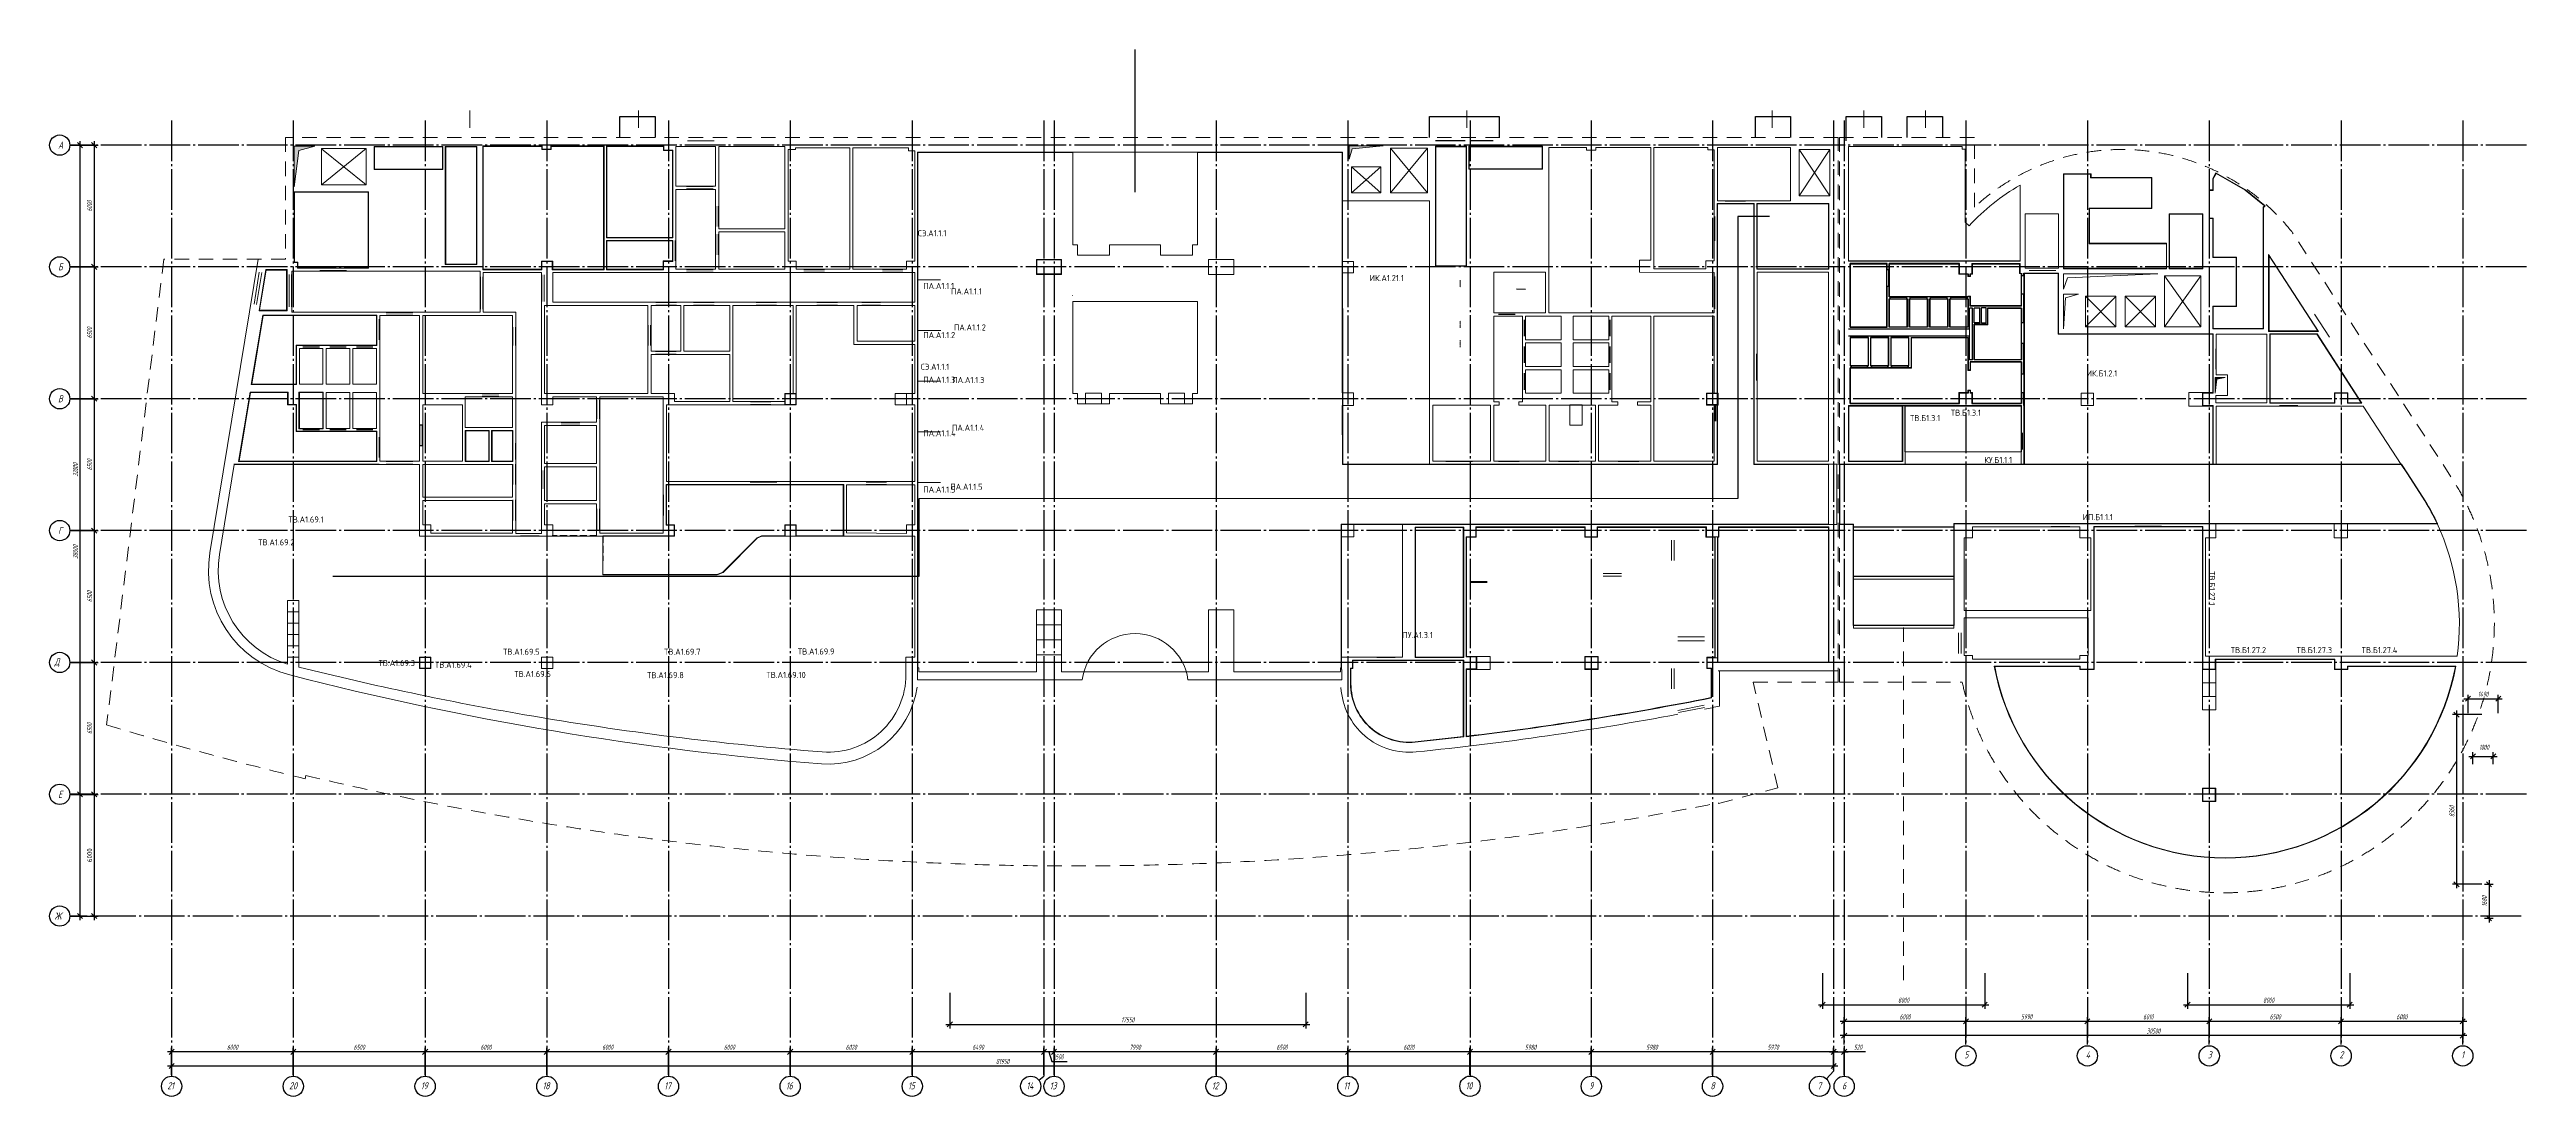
# Model space of a CAD drawing. Header units: millimetres. Extents: x 318 to 194121, y -24907 to 87574.
# Drawn here: x 24993 to 35129, y -7627 to -3344 of the extents above; entities that cross this region are included whole.
import ezdxf
from ezdxf.enums import TextEntityAlignment as Align

# ---------------------------------------------------------------- set-up
doc = ezdxf.new("R2010")
doc.units = ezdxf.units.MM
for name, pattern in [('CENTER', [2, 1.25, -0.25, 0.25, -0.25]), ('DASHED', [7, 5, -2, 0]), ('K5LT32793', [0]), ('ГОСТ 2.303 5', [24, 20, -1.5, 1, -1.5]), ('Сверху', [3.96875, 2.38125, -1.5875])]:
    doc.linetypes.add(name, pattern=pattern)
for name, color, linetype, lineweight in [('MS_Рамка', 7, 'Continuous', 50), ('z中心线层', 1, 'CENTER', 18), ('А_перегородки', 92, 'Continuous', 30), ('АР_Двери', 5, 'Continuous', 20), ('Высотные отметки', 197, 'Continuous', 9), ('граница', 7, 'Continuous', 0), ('Колонны', 30, 'Continuous', 30), ('Шахты_лифты_отверстия', 7, 'Continuous', 9)]:
    doc.layers.add(name, color=color, linetype=linetype, lineweight=lineweight)
doc.layers.add('Z_no_print', color=31, linetype='Continuous', lineweight=18, plot=False)
doc.layers.add('АР_Отделка', color=21, linetype='Continuous', lineweight=5, plot=False)
doc.layers.add('Оси и размеры по осям', color=7, linetype='Continuous', lineweight=9, transparency=0.5)
doc.layers.get('АР_Двери').off()
doc.layers.get('Колонны').off()
doc.styles.add('ГОСТ 2.304', font='CS_Gost2304.shx')
doc.styles.add('Стиль ГОСТ-В', font='gostw.shx', dxfattribs={"width": 0.8, "oblique": 15})
doc.styles.add('Текст 300', font='isocpeur.ttf', dxfattribs={"height": 300})
doc.linetypes.add('Lotok', pattern='A,5e-05,[6,MSH_7,S=1,R=0,X=0,Y=0],-4.989379', length=4.989429)
doc.linetypes.add('Rukav', pattern='A,4e-05,[7,MSH_7,S=1,R=0,X=0,Y=0],-4.005737', length=4.005777)
doc.dimstyles.new('СПДС', dxfattribs={"dimscale": 75, "dimtxt": 2.5, "dimasz": 2.5, "dimexe": 2, "dimexo": 0.625, "dimgap": 1, "dimtad": 1, "dimdec": 0, "dimrnd": 10, "dimtxsty": 'ГОСТ 2.304', "dimblk": 'OBLIQUE', "dimcen": 2.5, "dimdle": 2, "dimadec": 0, "dimazin": 2, "dimtfac": 0.75, "dimtdec": 0, "dimtmove": 1, "dimatfit": 3, "dimfxl": 1, "dimtfill": 1, "dimtolj": 1, "dimarcsym": 0})

# ---------------------------------------------------------------- blocks, each defined once
blk = doc.blocks.new('Экран 1')
at = {"linetype": 'ByBlock', "lineweight": -2, "ltscale": 100, "style": 'Текст 300'}
blk.add_attdef('НОМЕР', (-44595, 25308), '', height=300, dxfattribs=at)
blk = doc.blocks.new('Экран 4')
at = {"color": 0, "linetype": 'ByBlock', "lineweight": -2, "ltscale": 100, "style": 'Текст 300'}
blk.add_attdef('НОМЕР', (-37340, 18540), '', height=300, dxfattribs=at)
blk = doc.blocks.new('Большой экран со стойками')
at = {"linetype": 'ByBlock', "lineweight": -2, "ltscale": 100, "style": 'Текст 300'}
blk.add_attdef('НОМЕР', (-13341, 42955), '', height=300, dxfattribs=at)
blk = doc.blocks.new('Панель управления')
at = {"linetype": 'ByBlock', "lineweight": -2, "ltscale": 100, "style": 'Текст 300'}
blk.add_attdef('ПУ', (10607, 19055), '', height=300, dxfattribs=at)
blk = doc.blocks.new('Интерактивный киоск 55')
at = {"linetype": 'ByBlock', "lineweight": -2, "ltscale": 100, "style": 'Текст 300'}
blk.add_attdef('НОМЕР', (8819, 37949), '', height=300, dxfattribs=at)
blk = doc.blocks.new('_OBLIQUE')
at = {"color": 0, "linetype": 'ByBlock'}
blk.add_line((-0.5, -0.5), (0.5, 0.5), dxfattribs=at)
blk = doc.blocks.new('*D157')
at = {"layer": 'Оси и размеры по осям', "color": 0, "lineweight": -2, "transparency": 16777216}
for p, q in [((-86524, 100197), (-85124, 100197)), ((-85324, 100397), (-85324, 93497)), ((-86524, 93697), (-85124, 93697))]:
    blk.add_line(p, q, dxfattribs=at)
at = {"layer": 'Оси и размеры по осям', "color": 0, "lineweight": -2, "transparency": 16777216, "xscale": 250, "yscale": 250, "zscale": 250}
for p, rotation in [((-85324, 100197), 90), ((-85324, 93697), 270)]:
    blk.add_blockref('_OBLIQUE', p, dxfattribs=dict(at, rotation=rotation))
at = {"layer": 'Оси и размеры по осям', "color": 0, "lineweight": 25, "transparency": 16777216, "insert": (-85549, 96947), "char_height": 250, "attachment_point": 5, "rotation": 90, "style": 'Стиль ГОСТ-В', "bg_fill": 3, "box_fill_scale": 1.1, "bg_fill_color": 256, "bg_fill_true_color": 13158600, "bg_fill_transparency": 0}
blk.add_mtext('\\A1;6500', dxfattribs=at)
blk = doc.blocks.new('*D158')
at = {"layer": 'Оси и размеры по осям', "color": 0, "lineweight": -2, "transparency": 16777216}
for p, q in [((-86524, 87197), (-85124, 87197)), ((-85324, 87397), (-85324, 80497)), ((-86524, 80697), (-85124, 80697))]:
    blk.add_line(p, q, dxfattribs=at)
at = {"layer": 'Оси и размеры по осям', "color": 0, "lineweight": -2, "transparency": 16777216, "xscale": 250, "yscale": 250, "zscale": 250}
for p, rotation in [((-85324, 87197), 90), ((-85324, 80697), 270)]:
    blk.add_blockref('_OBLIQUE', p, dxfattribs=dict(at, rotation=rotation))
at = {"layer": 'Оси и размеры по осям', "color": 0, "lineweight": 25, "transparency": 16777216, "insert": (-85549, 83947), "char_height": 250, "attachment_point": 5, "rotation": 90, "style": 'Стиль ГОСТ-В', "bg_fill": 3, "box_fill_scale": 1.1, "bg_fill_color": 256, "bg_fill_true_color": 13158600, "bg_fill_transparency": 0}
blk.add_mtext('\\A1;6500', dxfattribs=at)
blk = doc.blocks.new('*D159')
at = {"layer": 'Оси и размеры по осям', "color": 0, "lineweight": -2, "transparency": 16777216}
for p, q in [((-86524, 93697), (-85124, 93697)), ((-85324, 93897), (-85324, 86997)), ((-86524, 87197), (-85124, 87197))]:
    blk.add_line(p, q, dxfattribs=at)
at = {"layer": 'Оси и размеры по осям', "color": 0, "lineweight": -2, "transparency": 16777216, "xscale": 250, "yscale": 250, "zscale": 250}
for p, rotation in [((-85324, 93697), 90), ((-85324, 87197), 270)]:
    blk.add_blockref('_OBLIQUE', p, dxfattribs=dict(at, rotation=rotation))
at = {"layer": 'Оси и размеры по осям', "color": 0, "lineweight": 25, "transparency": 16777216, "insert": (-85549, 90447), "char_height": 250, "attachment_point": 5, "rotation": 90, "style": 'Стиль ГОСТ-В', "bg_fill": 3, "box_fill_scale": 1.1, "bg_fill_color": 256, "bg_fill_true_color": 13158600, "bg_fill_transparency": 0}
blk.add_mtext('\\A1;6500', dxfattribs=at)
blk = doc.blocks.new('*D160')
at = {"layer": 'Оси и размеры по осям', "color": 0, "lineweight": -2, "transparency": 16777216}
for p, q in [((-86524, 106697), (-85124, 106697)), ((-85324, 106897), (-85324, 99997)), ((-86524, 100197), (-85124, 100197))]:
    blk.add_line(p, q, dxfattribs=at)
at = {"layer": 'Оси и размеры по осям', "color": 0, "lineweight": -2, "transparency": 16777216, "xscale": 250, "yscale": 250, "zscale": 250}
for p, rotation in [((-85324, 106697), 90), ((-85324, 100197), 270)]:
    blk.add_blockref('_OBLIQUE', p, dxfattribs=dict(at, rotation=rotation))
at = {"layer": 'Оси и размеры по осям', "color": 0, "lineweight": 25, "transparency": 16777216, "insert": (-85549, 103447), "char_height": 250, "attachment_point": 5, "rotation": 90, "style": 'Стиль ГОСТ-В', "bg_fill": 3, "box_fill_scale": 1.1, "bg_fill_color": 256, "bg_fill_true_color": 13158600, "bg_fill_transparency": 0}
blk.add_mtext('\\A1;6500', dxfattribs=at)
blk = doc.blocks.new('*D161')
at = {"layer": 'Оси и размеры по осям', "color": 0, "lineweight": -2, "transparency": 16777216}
for p, q in [((-86524, 112697), (-85824, 112697)), ((-86024, 112897), (-86024, 80497)), ((-86524, 80697), (-85824, 80697))]:
    blk.add_line(p, q, dxfattribs=at)
at = {"layer": 'Оси и размеры по осям', "color": 0, "lineweight": -2, "transparency": 16777216, "xscale": 250, "yscale": 250, "zscale": 250}
for p, rotation in [((-86024, 112697), 90), ((-86024, 80697), 270)]:
    blk.add_blockref('_OBLIQUE', p, dxfattribs=dict(at, rotation=rotation))
at = {"layer": 'Оси и размеры по осям', "color": 0, "lineweight": 25, "transparency": 16777216, "insert": (-86249, 96697), "char_height": 250, "attachment_point": 5, "rotation": 90, "style": 'Стиль ГОСТ-В', "bg_fill": 3, "box_fill_scale": 1.1, "bg_fill_color": 256, "bg_fill_true_color": 13158600, "bg_fill_transparency": 0}
blk.add_mtext('\\A1;32000', dxfattribs=at)
blk = doc.blocks.new('*D162')
at = {"layer": 'Оси и размеры по осям', "color": 0, "lineweight": -2, "transparency": 16777216}
for p, q in [((-86524, 112697), (-85124, 112697)), ((-85324, 112897), (-85324, 106497)), ((-86524, 106697), (-85124, 106697))]:
    blk.add_line(p, q, dxfattribs=at)
at = {"layer": 'Оси и размеры по осям', "color": 0, "lineweight": -2, "transparency": 16777216, "xscale": 250, "yscale": 250, "zscale": 250}
for p, rotation in [((-85324, 112697), 90), ((-85324, 106697), 270)]:
    blk.add_blockref('_OBLIQUE', p, dxfattribs=dict(at, rotation=rotation))
at = {"layer": 'Оси и размеры по осям', "color": 0, "lineweight": 25, "transparency": 16777216, "insert": (-85549, 109697), "char_height": 250, "attachment_point": 5, "rotation": 90, "style": 'Стиль ГОСТ-В', "bg_fill": 3, "box_fill_scale": 1.1, "bg_fill_color": 256, "bg_fill_true_color": 13158600, "bg_fill_transparency": 0}
blk.add_mtext('\\A1;6000', dxfattribs=at)
blk = doc.blocks.new('*D251')
at = {"layer": 'Оси и размеры по осям', "color": 0, "lineweight": -2, "transparency": 16777216}
for p, q in [((81950, 238), (81950, -900)), ((82150, -700), (-200, -700)), ((0, -1138), (0, -500))]:
    blk.add_line(p, q, dxfattribs=at)
at = {"layer": 'Оси и размеры по осям', "color": 0, "lineweight": -2, "transparency": 16777216, "xscale": 250, "yscale": 250, "zscale": 250, "rotation": 180}
blk.add_blockref('_OBLIQUE', (0, -700), dxfattribs=at)
at = {"layer": 'Оси и размеры по осям', "color": 0, "lineweight": -2, "transparency": 16777216, "xscale": 250, "yscale": 250, "zscale": 250}
blk.add_blockref('_OBLIQUE', (81950, -700), dxfattribs=at)
at = {"layer": 'Оси и размеры по осям', "color": 0, "lineweight": 25, "transparency": 16777216, "insert": (40975, -475), "char_height": 250, "attachment_point": 5, "style": 'Стиль ГОСТ-В', "bg_fill": 3, "box_fill_scale": 1.1, "bg_fill_color": 256, "bg_fill_true_color": 13158600, "bg_fill_transparency": 0}
blk.add_mtext('\\A1;81950', dxfattribs=at)
blk = doc.blocks.new('*D252')
at = {"layer": 'Оси и размеры по осям', "color": 0, "lineweight": -2, "transparency": 16777216}
for p, q in [((107170, 1500), (100270, 1500)), ((100470, 362.5), (100470, 1700)), ((106970, 362.5), (106970, 1700))]:
    blk.add_line(p, q, dxfattribs=at)
at = {"layer": 'Оси и размеры по осям', "color": 0, "lineweight": -2, "transparency": 16777216, "xscale": 250, "yscale": 250, "zscale": 250, "rotation": 180}
blk.add_blockref('_OBLIQUE', (100470, 1500), dxfattribs=at)
at = {"layer": 'Оси и размеры по осям', "color": 0, "lineweight": -2, "transparency": 16777216, "xscale": 250, "yscale": 250, "zscale": 250}
blk.add_blockref('_OBLIQUE', (106970, 1500), dxfattribs=at)
at = {"layer": 'Оси и размеры по осям', "color": 0, "lineweight": 25, "transparency": 16777216, "insert": (103720, 1725), "char_height": 250, "attachment_point": 5, "style": 'Стиль ГОСТ-В', "bg_fill": 3, "box_fill_scale": 1.1, "bg_fill_color": 256, "bg_fill_true_color": 13158600, "bg_fill_transparency": 0}
blk.add_mtext('\\A1;6500', dxfattribs=at)
blk = doc.blocks.new('*D253')
at = {"layer": 'Оси и размеры по осям', "color": 0, "lineweight": -2, "transparency": 16777216}
for p, q in [((113170, 1500), (106770, 1500)), ((106970, 362.5), (106970, 1700)), ((112970, 362.5), (112970, 1700))]:
    blk.add_line(p, q, dxfattribs=at)
at = {"layer": 'Оси и размеры по осям', "color": 0, "lineweight": -2, "transparency": 16777216, "xscale": 250, "yscale": 250, "zscale": 250, "rotation": 180}
blk.add_blockref('_OBLIQUE', (106970, 1500), dxfattribs=at)
at = {"layer": 'Оси и размеры по осям', "color": 0, "lineweight": -2, "transparency": 16777216, "xscale": 250, "yscale": 250, "zscale": 250}
blk.add_blockref('_OBLIQUE', (112970, 1500), dxfattribs=at)
at = {"layer": 'Оси и размеры по осям', "color": 0, "lineweight": 25, "transparency": 16777216, "insert": (109970, 1725), "char_height": 250, "attachment_point": 5, "style": 'Стиль ГОСТ-В', "bg_fill": 3, "box_fill_scale": 1.1, "bg_fill_color": 256, "bg_fill_true_color": 13158600, "bg_fill_transparency": 0}
blk.add_mtext('\\A1;6000', dxfattribs=at)
blk = doc.blocks.new('*D254')
at = {"layer": 'Оси и размеры по осям', "color": 0, "lineweight": -2, "transparency": 16777216}
for p, q in [((100670, 1500), (94260, 1500)), ((94460, 362.5), (94460, 1700)), ((100470, 362.5), (100470, 1700))]:
    blk.add_line(p, q, dxfattribs=at)
at = {"layer": 'Оси и размеры по осям', "color": 0, "lineweight": -2, "transparency": 16777216, "xscale": 250, "yscale": 250, "zscale": 250, "rotation": 180}
blk.add_blockref('_OBLIQUE', (94460, 1500), dxfattribs=at)
at = {"layer": 'Оси и размеры по осям', "color": 0, "lineweight": -2, "transparency": 16777216, "xscale": 250, "yscale": 250, "zscale": 250}
blk.add_blockref('_OBLIQUE', (100470, 1500), dxfattribs=at)
at = {"layer": 'Оси и размеры по осям', "color": 0, "lineweight": 25, "transparency": 16777216, "insert": (97465, 1725), "char_height": 250, "attachment_point": 5, "style": 'Стиль ГОСТ-В', "bg_fill": 3, "box_fill_scale": 1.1, "bg_fill_color": 256, "bg_fill_true_color": 13158600, "bg_fill_transparency": 0}
blk.add_mtext('\\A1;6010', dxfattribs=at)
blk = doc.blocks.new('*D255')
at = {"layer": 'Оси и размеры по осям', "color": 0, "lineweight": -2, "transparency": 16777216}
for p, q in [((81750, 0), (82670, 0)), ((81950, -893), (81950, 200)), ((82470, -1137), (82470, 200)), ((83525, 0), (82470, 0))]:
    blk.add_line(p, q, dxfattribs=at)
at = {"layer": 'Оси и размеры по осям', "color": 0, "lineweight": -2, "transparency": 16777216, "xscale": 250, "yscale": 250, "zscale": 250, "rotation": 180.0022701974662}
blk.add_blockref('_OBLIQUE', (81950, 0), dxfattribs=at)
at = {"layer": 'Оси и размеры по осям', "color": 0, "lineweight": 25, "transparency": 16777216, "insert": (83152, 225), "char_height": 250, "attachment_point": 5, "rotation": 0.00227, "style": 'Стиль ГОСТ-В', "bg_fill": 3, "box_fill_scale": 1.1, "bg_fill_color": 256, "bg_fill_true_color": 13158600, "bg_fill_transparency": 0}
blk.add_mtext('\\A1;520', dxfattribs=at)
at = {"layer": 'Оси и размеры по осям', "color": 0, "lineweight": -2, "transparency": 16777216, "xscale": 250, "yscale": 250, "zscale": 250, "rotation": 0.002270197466155988}
blk.add_blockref('_OBLIQUE', (82470, 0), dxfattribs=at)
blk = doc.blocks.new('*D256')
at = {"layer": 'Оси и размеры по осям', "color": 0, "lineweight": -2, "transparency": 16777216}
for p, q in [((82150, 0), (75780, 0)), ((75980, -1137), (75980, 200)), ((81950, -893), (81950, 200))]:
    blk.add_line(p, q, dxfattribs=at)
at = {"layer": 'Оси и размеры по осям', "color": 0, "lineweight": -2, "transparency": 16777216, "xscale": 250, "yscale": 250, "zscale": 250, "rotation": 180}
blk.add_blockref('_OBLIQUE', (75980, 0), dxfattribs=at)
at = {"layer": 'Оси и размеры по осям', "color": 0, "lineweight": -2, "transparency": 16777216, "xscale": 250, "yscale": 250, "zscale": 250}
blk.add_blockref('_OBLIQUE', (81950, 0), dxfattribs=at)
at = {"layer": 'Оси и размеры по осям', "color": 0, "lineweight": 25, "transparency": 16777216, "insert": (78965, 225), "char_height": 250, "attachment_point": 5, "style": 'Стиль ГОСТ-В', "bg_fill": 3, "box_fill_scale": 1.1, "bg_fill_color": 256, "bg_fill_true_color": 13158600, "bg_fill_transparency": 0}
blk.add_mtext('\\A1;5970', dxfattribs=at)
blk = doc.blocks.new('*D257')
at = {"layer": 'Оси и размеры по осям', "color": 0, "lineweight": -2, "transparency": 16777216}
for p, q in [((76180, 0), (69800, 0)), ((70000, -1137.5), (70000, 200)), ((75980, -1137.5), (75980, 200))]:
    blk.add_line(p, q, dxfattribs=at)
at = {"layer": 'Оси и размеры по осям', "color": 0, "lineweight": -2, "transparency": 16777216, "xscale": 250, "yscale": 250, "zscale": 250, "rotation": 180}
blk.add_blockref('_OBLIQUE', (70000, 0), dxfattribs=at)
at = {"layer": 'Оси и размеры по осям', "color": 0, "lineweight": -2, "transparency": 16777216, "xscale": 250, "yscale": 250, "zscale": 250}
blk.add_blockref('_OBLIQUE', (75980, 0), dxfattribs=at)
at = {"layer": 'Оси и размеры по осям', "color": 0, "lineweight": 25, "transparency": 16777216, "insert": (72990, 225), "char_height": 250, "attachment_point": 5, "style": 'Стиль ГОСТ-В', "bg_fill": 3, "box_fill_scale": 1.1, "bg_fill_color": 256, "bg_fill_true_color": 13158600, "bg_fill_transparency": 0}
blk.add_mtext('\\A1;5980', dxfattribs=at)
blk = doc.blocks.new('*D258')
at = {"layer": 'Оси и размеры по осям', "color": 0, "lineweight": -2, "transparency": 16777216}
for p, q in [((58200, 0), (51300, 0)), ((51500, -1138), (51500, 200)), ((58000, -1138), (58000, 200))]:
    blk.add_line(p, q, dxfattribs=at)
at = {"layer": 'Оси и размеры по осям', "color": 0, "lineweight": -2, "transparency": 16777216, "xscale": 250, "yscale": 250, "zscale": 250, "rotation": 180}
blk.add_blockref('_OBLIQUE', (51500, 0), dxfattribs=at)
at = {"layer": 'Оси и размеры по осям', "color": 0, "lineweight": -2, "transparency": 16777216, "xscale": 250, "yscale": 250, "zscale": 250}
blk.add_blockref('_OBLIQUE', (58000, 0), dxfattribs=at)
at = {"layer": 'Оси и размеры по осям', "color": 0, "lineweight": 25, "transparency": 16777216, "insert": (54750, 225), "char_height": 250, "attachment_point": 5, "style": 'Стиль ГОСТ-В', "bg_fill": 3, "box_fill_scale": 1.1, "bg_fill_color": 256, "bg_fill_true_color": 13158600, "bg_fill_transparency": 0}
blk.add_mtext('\\A1;6500', dxfattribs=at)
blk = doc.blocks.new('*D259')
at = {"layer": 'Оси и размеры по осям', "color": 0, "lineweight": -2, "transparency": 16777216}
for p, q in [((51700.5, 0), (43310, 0)), ((43510, -1137.5), (43510, 200)), ((51500.5, -1137.5), (51500.5, 200))]:
    blk.add_line(p, q, dxfattribs=at)
at = {"layer": 'Оси и размеры по осям', "color": 0, "lineweight": -2, "transparency": 16777216, "xscale": 250, "yscale": 250, "zscale": 250, "rotation": 180}
blk.add_blockref('_OBLIQUE', (43510, 0), dxfattribs=at)
at = {"layer": 'Оси и размеры по осям', "color": 0, "lineweight": -2, "transparency": 16777216, "xscale": 250, "yscale": 250, "zscale": 250}
blk.add_blockref('_OBLIQUE', (51500.5, 0), dxfattribs=at)
at = {"layer": 'Оси и размеры по осям', "color": 0, "lineweight": 25, "transparency": 16777216, "insert": (47505.25, 225), "char_height": 250, "attachment_point": 5, "style": 'Стиль ГОСТ-В', "bg_fill": 3, "box_fill_scale": 1.1, "bg_fill_color": 256, "bg_fill_true_color": 13158600, "bg_fill_transparency": 0}
blk.add_mtext('\\A1;7990', dxfattribs=at)
blk = doc.blocks.new('*D260')
at = {"layer": 'Оси и размеры по осям', "color": 0, "lineweight": -2, "transparency": 16777216}
for p, q in [((30700, 0), (24300, 0)), ((24500, -1138), (24500, 200)), ((30500, -1138), (30500, 200))]:
    blk.add_line(p, q, dxfattribs=at)
at = {"layer": 'Оси и размеры по осям', "color": 0, "lineweight": -2, "transparency": 16777216, "xscale": 250, "yscale": 250, "zscale": 250, "rotation": 180}
blk.add_blockref('_OBLIQUE', (24500, 0), dxfattribs=at)
at = {"layer": 'Оси и размеры по осям', "color": 0, "lineweight": -2, "transparency": 16777216, "xscale": 250, "yscale": 250, "zscale": 250}
blk.add_blockref('_OBLIQUE', (30500, 0), dxfattribs=at)
at = {"layer": 'Оси и размеры по осям', "color": 0, "lineweight": 25, "transparency": 16777216, "insert": (27500, 225), "char_height": 250, "attachment_point": 5, "style": 'Стиль ГОСТ-В', "bg_fill": 3, "box_fill_scale": 1.1, "bg_fill_color": 256, "bg_fill_true_color": 13158600, "bg_fill_transparency": 0}
blk.add_mtext('\\A1;6000', dxfattribs=at)
blk = doc.blocks.new('*D261')
at = {"layer": 'Оси и размеры по осям', "color": 0, "lineweight": -2, "transparency": 16777216}
for p, q in [((43210, 0), (36320, 0)), ((36520, -1137.5), (36520, 200)), ((43010, -1137.5), (43010, 200))]:
    blk.add_line(p, q, dxfattribs=at)
at = {"layer": 'Оси и размеры по осям', "color": 0, "lineweight": -2, "transparency": 16777216, "xscale": 250, "yscale": 250, "zscale": 250, "rotation": 180}
blk.add_blockref('_OBLIQUE', (36520, 0), dxfattribs=at)
at = {"layer": 'Оси и размеры по осям', "color": 0, "lineweight": -2, "transparency": 16777216, "xscale": 250, "yscale": 250, "zscale": 250}
blk.add_blockref('_OBLIQUE', (43010, 0), dxfattribs=at)
at = {"layer": 'Оси и размеры по осям', "color": 0, "lineweight": 25, "transparency": 16777216, "insert": (39765, 225), "char_height": 250, "attachment_point": 5, "style": 'Стиль ГОСТ-В', "bg_fill": 3, "box_fill_scale": 1.1, "bg_fill_color": 256, "bg_fill_true_color": 13158600, "bg_fill_transparency": 0}
blk.add_mtext('\\A1;6490', dxfattribs=at)
blk = doc.blocks.new('*D262')
at = {"layer": 'Оси и размеры по осям', "color": 0, "lineweight": -2, "transparency": 16777216}
for p, q in [((36720, 0), (30300, 0)), ((30500, -1137.5), (30500, 200)), ((36520, -1137.5), (36520, 200))]:
    blk.add_line(p, q, dxfattribs=at)
at = {"layer": 'Оси и размеры по осям', "color": 0, "lineweight": -2, "transparency": 16777216, "xscale": 250, "yscale": 250, "zscale": 250, "rotation": 180}
blk.add_blockref('_OBLIQUE', (30500, 0), dxfattribs=at)
at = {"layer": 'Оси и размеры по осям', "color": 0, "lineweight": -2, "transparency": 16777216, "xscale": 250, "yscale": 250, "zscale": 250}
blk.add_blockref('_OBLIQUE', (36520, 0), dxfattribs=at)
at = {"layer": 'Оси и размеры по осям', "color": 0, "lineweight": 25, "transparency": 16777216, "insert": (33510, 225), "char_height": 250, "attachment_point": 5, "style": 'Стиль ГОСТ-В', "bg_fill": 3, "box_fill_scale": 1.1, "bg_fill_color": 256, "bg_fill_true_color": 13158600, "bg_fill_transparency": 0}
blk.add_mtext('\\A1;6020', dxfattribs=at)
blk = doc.blocks.new('*D263')
at = {"layer": 'Оси и размеры по осям', "color": 0, "lineweight": -2, "transparency": 16777216}
for p, q in [((24700, 0), (18300, 0)), ((18500, -1138), (18500, 200)), ((24500, -1138), (24500, 200))]:
    blk.add_line(p, q, dxfattribs=at)
at = {"layer": 'Оси и размеры по осям', "color": 0, "lineweight": -2, "transparency": 16777216, "xscale": 250, "yscale": 250, "zscale": 250, "rotation": 180}
blk.add_blockref('_OBLIQUE', (18500, 0), dxfattribs=at)
at = {"layer": 'Оси и размеры по осям', "color": 0, "lineweight": -2, "transparency": 16777216, "xscale": 250, "yscale": 250, "zscale": 250}
blk.add_blockref('_OBLIQUE', (24500, 0), dxfattribs=at)
at = {"layer": 'Оси и размеры по осям', "color": 0, "lineweight": 25, "transparency": 16777216, "insert": (21500, 225), "char_height": 250, "attachment_point": 5, "style": 'Стиль ГОСТ-В', "bg_fill": 3, "box_fill_scale": 1.1, "bg_fill_color": 256, "bg_fill_true_color": 13158600, "bg_fill_transparency": 0}
blk.add_mtext('\\A1;6000', dxfattribs=at)
blk = doc.blocks.new('*D264')
at = {"layer": 'Оси и размеры по осям', "color": 0, "lineweight": -2, "transparency": 16777216}
for p, q in [((12700, 0), (5800, 0)), ((6000, -1137.5), (6000, 200)), ((12500, -1137.5), (12500, 200))]:
    blk.add_line(p, q, dxfattribs=at)
at = {"layer": 'Оси и размеры по осям', "color": 0, "lineweight": -2, "transparency": 16777216, "xscale": 250, "yscale": 250, "zscale": 250, "rotation": 180}
blk.add_blockref('_OBLIQUE', (6000, 0), dxfattribs=at)
at = {"layer": 'Оси и размеры по осям', "color": 0, "lineweight": -2, "transparency": 16777216, "xscale": 250, "yscale": 250, "zscale": 250}
blk.add_blockref('_OBLIQUE', (12500, 0), dxfattribs=at)
at = {"layer": 'Оси и размеры по осям', "color": 0, "lineweight": 25, "transparency": 16777216, "insert": (9250, 225), "char_height": 250, "attachment_point": 5, "style": 'Стиль ГОСТ-В', "bg_fill": 3, "box_fill_scale": 1.1, "bg_fill_color": 256, "bg_fill_true_color": 13158600, "bg_fill_transparency": 0}
blk.add_mtext('\\A1;6500', dxfattribs=at)
blk = doc.blocks.new('*D265')
at = {"layer": 'Оси и размеры по осям', "color": 0, "lineweight": -2, "transparency": 16777216}
for p, q in [((18700, 0), (12300, 0)), ((12500, -1137.5), (12500, 200)), ((18500, -1137.5), (18500, 200))]:
    blk.add_line(p, q, dxfattribs=at)
at = {"layer": 'Оси и размеры по осям', "color": 0, "lineweight": -2, "transparency": 16777216, "xscale": 250, "yscale": 250, "zscale": 250, "rotation": 180}
blk.add_blockref('_OBLIQUE', (12500, 0), dxfattribs=at)
at = {"layer": 'Оси и размеры по осям', "color": 0, "lineweight": -2, "transparency": 16777216, "xscale": 250, "yscale": 250, "zscale": 250}
blk.add_blockref('_OBLIQUE', (18500, 0), dxfattribs=at)
at = {"layer": 'Оси и размеры по осям', "color": 0, "lineweight": 25, "transparency": 16777216, "insert": (15500, 225), "char_height": 250, "attachment_point": 5, "style": 'Стиль ГОСТ-В', "bg_fill": 3, "box_fill_scale": 1.1, "bg_fill_color": 256, "bg_fill_true_color": 13158600, "bg_fill_transparency": 0}
blk.add_mtext('\\A1;6000', dxfattribs=at)
blk = doc.blocks.new('*D266')
at = {"layer": 'Оси и размеры по осям', "color": 0, "lineweight": -2, "transparency": 16777216}
for p, q in [((94660, 1500), (88270, 1500)), ((88470, 363), (88470, 1700)), ((94460, 362), (94460, 1700))]:
    blk.add_line(p, q, dxfattribs=at)
at = {"layer": 'Оси и размеры по осям', "color": 0, "lineweight": -2, "transparency": 16777216, "xscale": 250, "yscale": 250, "zscale": 250}
for p, rotation in [((88470, 1500), 179.9988628668846), ((94460, 1500), 359.9988628668846)]:
    blk.add_blockref('_OBLIQUE', p, dxfattribs=dict(at, rotation=rotation))
at = {"layer": 'Оси и размеры по осям', "color": 0, "lineweight": 25, "transparency": 16777216, "insert": (91465, 1725), "char_height": 250, "attachment_point": 5, "rotation": 359.99886, "style": 'Стиль ГОСТ-В', "bg_fill": 3, "box_fill_scale": 1.1, "bg_fill_color": 256, "bg_fill_true_color": 13158600, "bg_fill_transparency": 0}
blk.add_mtext('\\A1;5990', dxfattribs=at)
blk = doc.blocks.new('*D267')
at = {"layer": 'Оси и размеры по осям', "color": 0, "lineweight": -2, "transparency": 16777216}
for p, q in [((88670, 1500), (82270, 1500)), ((82470, 363), (82470, 1700)), ((88470, 363), (88470, 1700))]:
    blk.add_line(p, q, dxfattribs=at)
at = {"layer": 'Оси и размеры по осям', "color": 0, "lineweight": -2, "transparency": 16777216, "xscale": 250, "yscale": 250, "zscale": 250}
for p, rotation in [((82470, 1500), 180.0020926258878), ((88470, 1500), 0.002092625887852861)]:
    blk.add_blockref('_OBLIQUE', p, dxfattribs=dict(at, rotation=rotation))
at = {"layer": 'Оси и размеры по осям', "color": 0, "lineweight": 25, "transparency": 16777216, "insert": (85470, 1725), "char_height": 250, "attachment_point": 5, "rotation": 0.00209, "style": 'Стиль ГОСТ-В', "bg_fill": 3, "box_fill_scale": 1.1, "bg_fill_color": 256, "bg_fill_true_color": 13158600, "bg_fill_transparency": 0}
blk.add_mtext('\\A1;6000', dxfattribs=at)
blk = doc.blocks.new('*D268')
at = {"layer": 'Оси и размеры по осям', "color": 0, "lineweight": -2, "transparency": 16777216}
for p, q in [((43710, 0), (42810, 0)), ((43010, 2), (43010, -200)), ((43260, 0), (43402, -475)), ((43510, -373), (43510, 200)), ((43402, -475), (44149, -475))]:
    blk.add_line(p, q, dxfattribs=at)
at = {"layer": 'Оси и размеры по осям', "color": 0, "lineweight": 25, "transparency": 16777216, "insert": (43776, -250), "char_height": 250, "attachment_point": 5, "style": 'Стиль ГОСТ-В', "bg_fill": 3, "box_fill_scale": 1.1, "bg_fill_color": 256, "bg_fill_true_color": 13158600, "bg_fill_transparency": 0}
blk.add_mtext('\\A1;500', dxfattribs=at)
at = {"layer": 'Оси и размеры по осям', "color": 0, "lineweight": -2, "transparency": 16777216, "xscale": 250, "yscale": 250, "zscale": 250, "rotation": 180}
blk.add_blockref('_OBLIQUE', (43010, 0), dxfattribs=at)
at = {"layer": 'Оси и размеры по осям', "color": 0, "lineweight": -2, "transparency": 16777216, "xscale": 250, "yscale": 250, "zscale": 250}
blk.add_blockref('_OBLIQUE', (43510, 0), dxfattribs=at)
blk = doc.blocks.new('*D269')
at = {"layer": 'Оси и размеры по осям', "color": 0, "lineweight": -2, "transparency": 16777216}
for p, q in [((6200, 0), (-200, 0)), ((0, -1137.5), (0, 200)), ((6000, -1137.5), (6000, 200))]:
    blk.add_line(p, q, dxfattribs=at)
at = {"layer": 'Оси и размеры по осям', "color": 0, "lineweight": -2, "transparency": 16777216, "xscale": 250, "yscale": 250, "zscale": 250, "rotation": 180}
blk.add_blockref('_OBLIQUE', (0, 0), dxfattribs=at)
at = {"layer": 'Оси и размеры по осям', "color": 0, "lineweight": -2, "transparency": 16777216, "xscale": 250, "yscale": 250, "zscale": 250}
blk.add_blockref('_OBLIQUE', (6000, 0), dxfattribs=at)
at = {"layer": 'Оси и размеры по осям', "color": 0, "lineweight": 25, "transparency": 16777216, "insert": (3000, 225), "char_height": 250, "attachment_point": 5, "style": 'Стиль ГОСТ-В', "bg_fill": 3, "box_fill_scale": 1.1, "bg_fill_color": 256, "bg_fill_true_color": 13158600, "bg_fill_transparency": 0}
blk.add_mtext('\\A1;6000', dxfattribs=at)
blk = doc.blocks.new('*D270')
at = {"layer": 'Оси и размеры по осям', "color": 0, "lineweight": -2, "transparency": 16777216}
for p, q in [((-5019, 32191), (-3619, 32191)), ((-3819, 32391), (-3819, 25491)), ((-5019, 25691), (-3619, 25691))]:
    blk.add_line(p, q, dxfattribs=at)
at = {"layer": 'Оси и размеры по осям', "color": 0, "lineweight": -2, "transparency": 16777216, "xscale": 250, "yscale": 250, "zscale": 250}
for p, rotation in [((-3819, 32191), 90), ((-3819, 25691), 270)]:
    blk.add_blockref('_OBLIQUE', p, dxfattribs=dict(at, rotation=rotation))
at = {"layer": 'Оси и размеры по осям', "color": 0, "lineweight": 25, "transparency": 16777216, "insert": (-4044, 28941), "char_height": 250, "attachment_point": 5, "rotation": 90, "style": 'Стиль ГОСТ-В', "bg_fill": 3, "box_fill_scale": 1.1, "bg_fill_color": 256, "bg_fill_true_color": 13158600, "bg_fill_transparency": 0}
blk.add_mtext('\\A1;6500', dxfattribs=at)
blk = doc.blocks.new('*D271')
at = {"layer": 'Оси и размеры по осям', "color": 0, "lineweight": -2, "transparency": 16777216}
for p, q in [((-5019, 19191), (-3619, 19191)), ((-3819, 19391), (-3819, 12491)), ((-5019, 12691), (-3619, 12691))]:
    blk.add_line(p, q, dxfattribs=at)
at = {"layer": 'Оси и размеры по осям', "color": 0, "lineweight": -2, "transparency": 16777216, "xscale": 250, "yscale": 250, "zscale": 250}
for p, rotation in [((-3819, 19191), 90), ((-3819, 12691), 270)]:
    blk.add_blockref('_OBLIQUE', p, dxfattribs=dict(at, rotation=rotation))
at = {"layer": 'Оси и размеры по осям', "color": 0, "lineweight": 25, "transparency": 16777216, "insert": (-4044, 15941), "char_height": 250, "attachment_point": 5, "rotation": 90, "style": 'Стиль ГОСТ-В', "bg_fill": 3, "box_fill_scale": 1.1, "bg_fill_color": 256, "bg_fill_true_color": 13158600, "bg_fill_transparency": 0}
blk.add_mtext('\\A1;6500', dxfattribs=at)
blk = doc.blocks.new('*D272')
at = {"layer": 'Оси и размеры по осям', "color": 0, "lineweight": -2, "transparency": 16777216}
for p, q in [((-5019, 25691), (-3619, 25691)), ((-3819, 25891), (-3819, 18991)), ((-5019, 19191), (-3619, 19191))]:
    blk.add_line(p, q, dxfattribs=at)
at = {"layer": 'Оси и размеры по осям', "color": 0, "lineweight": -2, "transparency": 16777216, "xscale": 250, "yscale": 250, "zscale": 250}
for p, rotation in [((-3819, 25691), 90), ((-3819, 19191), 270)]:
    blk.add_blockref('_OBLIQUE', p, dxfattribs=dict(at, rotation=rotation))
at = {"layer": 'Оси и размеры по осям', "color": 0, "lineweight": 25, "transparency": 16777216, "insert": (-4044, 22441), "char_height": 250, "attachment_point": 5, "rotation": 90, "style": 'Стиль ГОСТ-В', "bg_fill": 3, "box_fill_scale": 1.1, "bg_fill_color": 256, "bg_fill_true_color": 13158600, "bg_fill_transparency": 0}
blk.add_mtext('\\A1;6500', dxfattribs=at)
blk = doc.blocks.new('*D273')
at = {"layer": 'Оси и размеры по осям', "color": 0, "lineweight": -2, "transparency": 16777216}
for p, q in [((-5019, 38691), (-3619, 38691)), ((-3819, 38891), (-3819, 31991)), ((-5019, 32191), (-3619, 32191))]:
    blk.add_line(p, q, dxfattribs=at)
at = {"layer": 'Оси и размеры по осям', "color": 0, "lineweight": -2, "transparency": 16777216, "xscale": 250, "yscale": 250, "zscale": 250}
for p, rotation in [((-3819, 38691), 90), ((-3819, 32191), 270)]:
    blk.add_blockref('_OBLIQUE', p, dxfattribs=dict(at, rotation=rotation))
at = {"layer": 'Оси и размеры по осям', "color": 0, "lineweight": 25, "transparency": 16777216, "insert": (-4044, 35441), "char_height": 250, "attachment_point": 5, "rotation": 90, "style": 'Стиль ГОСТ-В', "bg_fill": 3, "box_fill_scale": 1.1, "bg_fill_color": 256, "bg_fill_true_color": 13158600, "bg_fill_transparency": 0}
blk.add_mtext('\\A1;6500', dxfattribs=at)
blk = doc.blocks.new('*D274')
at = {"layer": 'Оси и размеры по осям', "color": 0, "lineweight": -2, "transparency": 16777216}
for p, q in [((-4957, 44691), (-4319, 44691)), ((-4519, 44891), (-4519, 6491)), ((-4957, 6691), (-4319, 6691))]:
    blk.add_line(p, q, dxfattribs=at)
at = {"layer": 'Оси и размеры по осям', "color": 0, "lineweight": -2, "transparency": 16777216, "xscale": 250, "yscale": 250, "zscale": 250}
for p, rotation in [((-4519, 44691), 90), ((-4519, 6691), 270)]:
    blk.add_blockref('_OBLIQUE', p, dxfattribs=dict(at, rotation=rotation))
at = {"layer": 'Оси и размеры по осям', "color": 0, "lineweight": 25, "transparency": 16777216, "insert": (-4744, 24638), "char_height": 250, "attachment_point": 5, "rotation": 90, "style": 'Стиль ГОСТ-В', "bg_fill": 3, "box_fill_scale": 1.1, "bg_fill_color": 256, "bg_fill_true_color": 13158600, "bg_fill_transparency": 0}
blk.add_mtext('\\A1;38000', dxfattribs=at)
blk = doc.blocks.new('*D275')
at = {"layer": 'Оси и размеры по осям', "color": 0, "lineweight": -2, "transparency": 16777216}
for p, q in [((-5019, 44691), (-3619, 44691)), ((-3819, 44891), (-3819, 38491)), ((-5019, 38691), (-3619, 38691))]:
    blk.add_line(p, q, dxfattribs=at)
at = {"layer": 'Оси и размеры по осям', "color": 0, "lineweight": -2, "transparency": 16777216, "xscale": 250, "yscale": 250, "zscale": 250}
for p, rotation in [((-3819, 44691), 90), ((-3819, 38691), 270)]:
    blk.add_blockref('_OBLIQUE', p, dxfattribs=dict(at, rotation=rotation))
at = {"layer": 'Оси и размеры по осям', "color": 0, "lineweight": 25, "transparency": 16777216, "insert": (-4044, 41691), "char_height": 250, "attachment_point": 5, "rotation": 90, "style": 'Стиль ГОСТ-В', "bg_fill": 3, "box_fill_scale": 1.1, "bg_fill_color": 256, "bg_fill_true_color": 13158600, "bg_fill_transparency": 0}
blk.add_mtext('\\A1;6000', dxfattribs=at)
blk = doc.blocks.new('*D276')
at = {"layer": 'Оси и размеры по осям', "color": 0, "lineweight": -2, "transparency": 16777216}
for p, q in [((64220, 0), (57800, 0)), ((58000, -1138), (58000, 200)), ((64020, -795), (64020, 200))]:
    blk.add_line(p, q, dxfattribs=at)
at = {"layer": 'Оси и размеры по осям', "color": 0, "lineweight": -2, "transparency": 16777216, "xscale": 250, "yscale": 250, "zscale": 250, "rotation": 180}
blk.add_blockref('_OBLIQUE', (58000, 0), dxfattribs=at)
at = {"layer": 'Оси и размеры по осям', "color": 0, "lineweight": -2, "transparency": 16777216, "xscale": 250, "yscale": 250, "zscale": 250}
blk.add_blockref('_OBLIQUE', (64020, 0), dxfattribs=at)
at = {"layer": 'Оси и размеры по осям', "color": 0, "lineweight": 25, "transparency": 16777216, "insert": (61010, 225), "char_height": 250, "attachment_point": 5, "style": 'Стиль ГОСТ-В', "bg_fill": 3, "box_fill_scale": 1.1, "bg_fill_color": 256, "bg_fill_true_color": 13158600, "bg_fill_transparency": 0}
blk.add_mtext('\\A1;6020', dxfattribs=at)
blk = doc.blocks.new('*D277')
at = {"layer": 'Оси и размеры по осям', "color": 0, "lineweight": -2, "transparency": 16777216}
for p, q in [((70200, 0), (63818, 0)), ((64018, -1138), (64018, 200)), ((70000, -836), (70000, 200))]:
    blk.add_line(p, q, dxfattribs=at)
at = {"layer": 'Оси и размеры по осям', "color": 0, "lineweight": -2, "transparency": 16777216, "xscale": 250, "yscale": 250, "zscale": 250, "rotation": 180}
blk.add_blockref('_OBLIQUE', (64018, 0), dxfattribs=at)
at = {"layer": 'Оси и размеры по осям', "color": 0, "lineweight": -2, "transparency": 16777216, "xscale": 250, "yscale": 250, "zscale": 250}
blk.add_blockref('_OBLIQUE', (70000, 0), dxfattribs=at)
at = {"layer": 'Оси и размеры по осям', "color": 0, "lineweight": 25, "transparency": 16777216, "insert": (67009, 225), "char_height": 250, "attachment_point": 5, "style": 'Стиль ГОСТ-В', "bg_fill": 3, "box_fill_scale": 1.1, "bg_fill_color": 256, "bg_fill_true_color": 13158600, "bg_fill_transparency": 0}
blk.add_mtext('\\A1;5980', dxfattribs=at)
blk = doc.blocks.new('*U377')
at = {"color": 0, "linetype": 'ByBlock', "lineweight": -2}
blk.add_line((350, 0), (-256, 350), dxfattribs=at)
for points in [[(-385, 0), (-385, -75), (-340, -75), (-340, -40), (-350, -40), (-350, 0)], [(385, 0), (385, -75), (340, -75), (340, -40), (350, -40), (350, 0)]]:
    blk.add_lwpolyline(points, close=True, dxfattribs=at)
at = {"layer": 'Z_no_print'}
for p, q in [((405, 0), (-405, 0)), ((405, -50), (-405, -50))]:
    blk.add_line(p, q, dxfattribs=at)
blk = doc.blocks.new('*U380')
at = {"color": 0, "linetype": 'ByBlock', "lineweight": -2}
blk.add_line((-450, 0), (329, 450), dxfattribs=at)
for points in [[(-485, 0), (-485, -75), (-440, -75), (-440, -40), (-450, -40), (-450, 0)], [(485, 0), (485, -75), (440, -75), (440, -40), (450, -40), (450, 0)]]:
    blk.add_lwpolyline(points, close=True, dxfattribs=at)
at = {"layer": 'Z_no_print'}
for p, q in [((505, 0), (-505, 0)), ((505, -120), (-505, -120))]:
    blk.add_line(p, q, dxfattribs=at)
blk = doc.blocks.new('*U375')
at = {"color": 0, "linetype": 'ByBlock', "lineweight": -2}
blk.add_line((400, 0), (-293, 400), dxfattribs=at)
for points in [[(-435, 0), (-435, -75), (-390, -75), (-390, -40), (-400, -40), (-400, 0)], [(435, 0), (435, -75), (390, -75), (390, -40), (400, -40), (400, 0)]]:
    blk.add_lwpolyline(points, close=True, dxfattribs=at)
at = {"layer": 'Z_no_print'}
for p, q in [((455, 0), (-455, 0)), ((455, -120), (-455, -120))]:
    blk.add_line(p, q, dxfattribs=at)
blk = doc.blocks.new('*U378')
at = {"color": 0, "linetype": 'ByBlock', "lineweight": -2}
blk.add_line((450, 0), (-329, 450), dxfattribs=at)
for points in [[(-485, 0), (-485, -75), (-440, -75), (-440, -40), (-450, -40), (-450, 0)], [(485, 0), (485, -75), (440, -75), (440, -40), (450, -40), (450, 0)]]:
    blk.add_lwpolyline(points, close=True, dxfattribs=at)
at = {"layer": 'Z_no_print'}
for p, q in [((505, 0), (-505, 0)), ((505, -120), (-505, -120))]:
    blk.add_line(p, q, dxfattribs=at)
blk = doc.blocks.new('*U379')
at = {"color": 0, "linetype": 'ByBlock', "lineweight": -2}
for p, q in [((-600, 0), (-254, 200)), ((600, 0), (-93, 400))]:
    blk.add_line(p, q, dxfattribs=at)
for points in [[(-635, 0), (-635, -75), (-590, -75), (-590, -40), (-600, -40), (-600, 0)], [(635, 0), (635, -75), (590, -75), (590, -40), (600, -40), (600, 0)]]:
    blk.add_lwpolyline(points, close=True, dxfattribs=at)
at = {"layer": 'Z_no_print'}
for p, q in [((655, 0), (-655, 0)), ((655, -200), (-655, -200))]:
    blk.add_line(p, q, dxfattribs=at)
blk = doc.blocks.new('*U372')
at = {"color": 0, "linetype": 'ByBlock', "lineweight": -2}
for p, q in [((-600, 0), (-254, 200)), ((600, 0), (-93, 400))]:
    blk.add_line(p, q, dxfattribs=at)
for points in [[(-635, 0), (-635, -75), (-590, -75), (-590, -40), (-600, -40), (-600, 0)], [(635, 0), (635, -75), (590, -75), (590, -40), (600, -40), (600, 0)]]:
    blk.add_lwpolyline(points, close=True, dxfattribs=at)
at = {"layer": 'Z_no_print'}
for p, q in [((655, 0), (-655, 0)), ((655, -115), (-655, -115))]:
    blk.add_line(p, q, dxfattribs=at)
blk = doc.blocks.new('*U384')
at = {"color": 0, "linetype": 'ByBlock', "lineweight": -2}
blk.add_line((-550, 0), (403, 550), dxfattribs=at)
for points in [[(-585, 0), (-585, -75), (-540, -75), (-540, -40), (-550, -40), (-550, 0)], [(-585, 0), (-585, -75), (-540, -75), (-540, -40), (-550, -40), (-550, 0)], [(585, 0), (585, -75), (540, -75), (540, -40), (550, -40), (550, 0)], [(585, 0), (585, -75), (540, -75), (540, -40), (550, -40), (550, 0)]]:
    blk.add_lwpolyline(points, close=True, dxfattribs=at)
at = {"layer": 'Z_no_print'}
for p, q in [((605, 0), (-605, 0)), ((605, -120), (-605, -120))]:
    blk.add_line(p, q, dxfattribs=at)
blk = doc.blocks.new('*U228')
at = {"color": 0, "linetype": 'ByBlock', "lineweight": -2}
for p, q in [((-600, 0), (93, 400)), ((600, 0), (254, 200))]:
    blk.add_line(p, q, dxfattribs=at)
for points in [[(-635, 0), (-635, -75), (-590, -75), (-590, -40), (-600, -40), (-600, 0)], [(635, 0), (635, -75), (590, -75), (590, -40), (600, -40), (600, 0)]]:
    blk.add_lwpolyline(points, close=True, dxfattribs=at)
at = {"layer": 'Z_no_print'}
for p, q in [((655, 0), (-655, 0)), ((655, -120), (-655, -120))]:
    blk.add_line(p, q, dxfattribs=at)
blk = doc.blocks.new('*U383')
at = {"color": 0, "linetype": 'ByBlock', "lineweight": -2}
blk.add_line((-350, 0), (256, 350), dxfattribs=at)
for points in [[(-385, 0), (-385, -75), (-340, -75), (-340, -40), (-350, -40), (-350, 0)], [(385, 0), (385, -75), (340, -75), (340, -40), (350, -40), (350, 0)]]:
    blk.add_lwpolyline(points, close=True, dxfattribs=at)
at = {"layer": 'Z_no_print'}
for p, q in [((405, 0), (-405, 0)), ((405, -50), (-405, -50))]:
    blk.add_line(p, q, dxfattribs=at)
blk = doc.blocks.new('*U381')
at = {"color": 0, "linetype": 'ByBlock', "lineweight": -2}
blk.add_line((-450, 0), (329, 450), dxfattribs=at)
for points in [[(-485, 0), (-485, -75), (-440, -75), (-440, -40), (-450, -40), (-450, 0)], [(485, 0), (485, -75), (440, -75), (440, -40), (450, -40), (450, 0)]]:
    blk.add_lwpolyline(points, close=True, dxfattribs=at)
at = {"layer": 'Z_no_print'}
for p, q in [((505, 0), (-505, 0)), ((505, -120), (-505, -120))]:
    blk.add_line(p, q, dxfattribs=at)
blk = doc.blocks.new('A$C61EB46A0')
at = {"layer": 'z中心线层', "ltscale": 10}
for p, q in [((-1500, 5503), (-1500, 5853)), ((-1500, 3503), (-1500, 3853)), ((-1500, 2897), (-1500, 2547))]:
    blk.add_line(p, q, dxfattribs=at)
blk = doc.blocks.new('*U373')
at = {"color": 0, "linetype": 'ByBlock', "lineweight": -2}
for p, q in [((-700, 0), (79, 450)), ((700, 0), (267, 250))]:
    blk.add_line(p, q, dxfattribs=at)
for points in [[(-735, 0), (-735, -75), (-690, -75), (-690, -40), (-700, -40), (-700, 0)], [(-735, 0), (-735, -75), (-690, -75), (-690, -40), (-700, -40), (-700, 0)], [(735, 0), (735, -75), (690, -75), (690, -40), (700, -40), (700, 0)], [(735, 0), (735, -75), (690, -75), (690, -40), (700, -40), (700, 0)]]:
    blk.add_lwpolyline(points, close=True, dxfattribs=at)
at = {"layer": 'Z_no_print'}
for p, q in [((755, 0), (-755, 0)), ((755, -113), (-755, -113))]:
    blk.add_line(p, q, dxfattribs=at)
blk = doc.blocks.new('*U376')
at = {"color": 0, "linetype": 'ByBlock', "lineweight": -2}
for p, q in [((-600, 0), (-254, 200)), ((600, 0), (-93, 400))]:
    blk.add_line(p, q, dxfattribs=at)
for points in [[(-635, 0), (-635, -75), (-590, -75), (-590, -40), (-600, -40), (-600, 0)], [(635, 0), (635, -75), (590, -75), (590, -40), (600, -40), (600, 0)]]:
    blk.add_lwpolyline(points, close=True, dxfattribs=at)
at = {"layer": 'Z_no_print'}
for p, q in [((655, 0), (-655, 0)), ((655, -120), (-655, -120))]:
    blk.add_line(p, q, dxfattribs=at)
blk = doc.blocks.new('*U382')
at = {"color": 0, "linetype": 'ByBlock', "lineweight": -2}
blk.add_line((-400, 0), (293, 400), dxfattribs=at)
for points in [[(-435, 0), (-435, -75), (-390, -75), (-390, -40), (-400, -40), (-400, 0)], [(435, 0), (435, -75), (390, -75), (390, -40), (400, -40), (400, 0)]]:
    blk.add_lwpolyline(points, close=True, dxfattribs=at)
at = {"layer": 'Z_no_print'}
for p, q in [((455, 0), (-455, 0)), ((455, -120), (-455, -120))]:
    blk.add_line(p, q, dxfattribs=at)
blk = doc.blocks.new('*U225')
at = {"color": 0, "linetype": 'ByBlock', "lineweight": -2}
for p, q in [((-600, 0), (-254, 200)), ((600, 0), (-93, 400))]:
    blk.add_line(p, q, dxfattribs=at)
for points in [[(-635, 0), (-635, -75), (-590, -75), (-590, -40), (-600, -40), (-600, 0)], [(635, 0), (635, -75), (590, -75), (590, -40), (600, -40), (600, 0)]]:
    blk.add_lwpolyline(points, close=True, dxfattribs=at)
at = {"layer": 'Z_no_print'}
for p, q in [((655, 0), (-655, 0)), ((655, -120), (-655, -120))]:
    blk.add_line(p, q, dxfattribs=at)
blk = doc.blocks.new('*U221')
at = {"color": 0, "linetype": 'ByBlock', "lineweight": -2}
for p, q in [((-600, 0), (-254, 200)), ((600, 0), (-93, 400))]:
    blk.add_line(p, q, dxfattribs=at)
for points in [[(-635, 0), (-635, -75), (-590, -75), (-590, -40), (-600, -40), (-600, 0)], [(635, 0), (635, -75), (590, -75), (590, -40), (600, -40), (600, 0)]]:
    blk.add_lwpolyline(points, close=True, dxfattribs=at)
at = {"layer": 'Z_no_print'}
for p, q in [((655, 0), (-655, 0)), ((655, -115), (-655, -115))]:
    blk.add_line(p, q, dxfattribs=at)
blk = doc.blocks.new('*U229')
at = {"color": 0, "linetype": 'ByBlock', "lineweight": -2}
for p, q in [((-700, 0), (79, 450)), ((700, 0), (267, 250))]:
    blk.add_line(p, q, dxfattribs=at)
for points in [[(-735, 0), (-735, -75), (-690, -75), (-690, -40), (-700, -40), (-700, 0)], [(-735, 0), (-735, -75), (-690, -75), (-690, -40), (-700, -40), (-700, 0)], [(735, 0), (735, -75), (690, -75), (690, -40), (700, -40), (700, 0)], [(735, 0), (735, -75), (690, -75), (690, -40), (700, -40), (700, 0)]]:
    blk.add_lwpolyline(points, close=True, dxfattribs=at)
at = {"layer": 'Z_no_print'}
for p, q in [((755, 0), (-755, 0)), ((755, -113), (-755, -113))]:
    blk.add_line(p, q, dxfattribs=at)
blk = doc.blocks.new('*D247')
at = {"layer": 'Оси и размеры по осям', "color": 0, "lineweight": -2, "transparency": 16777216}
for p, q in [((112970, 1313), (112970, 600)), ((113170, 800), (82270, 800)), ((82470, 363), (82470, 1000))]:
    blk.add_line(p, q, dxfattribs=at)
at = {"layer": 'Оси и размеры по осям', "color": 0, "lineweight": -2, "transparency": 16777216, "xscale": 250, "yscale": 250, "zscale": 250, "rotation": 180}
blk.add_blockref('_OBLIQUE', (82470, 800), dxfattribs=at)
at = {"layer": 'Оси и размеры по осям', "color": 0, "lineweight": -2, "transparency": 16777216, "xscale": 250, "yscale": 250, "zscale": 250}
blk.add_blockref('_OBLIQUE', (112970, 800), dxfattribs=at)
at = {"layer": 'Оси и размеры по осям', "color": 0, "lineweight": 25, "transparency": 16777216, "insert": (97720, 1025), "char_height": 250, "attachment_point": 5, "style": 'Стиль ГОСТ-В', "bg_fill": 3, "box_fill_scale": 1.1, "bg_fill_color": 256, "bg_fill_true_color": 13158600, "bg_fill_transparency": 0}
blk.add_mtext('\\A1;30500', dxfattribs=at)
blk = doc.blocks.new('*D248')
at = {"layer": 'Оси и размеры по осям', "color": 0, "lineweight": -2, "transparency": 16777216}
for p, q in [((114036, 8261), (114470, 8261)), ((114270, 8461), (114270, 6381)), ((114036, 6581), (114470, 6581))]:
    blk.add_line(p, q, dxfattribs=at)
at = {"layer": 'Оси и размеры по осям', "color": 0, "lineweight": -2, "transparency": 16777216, "xscale": 250, "yscale": 250, "zscale": 250}
for p, rotation in [((114270, 8261), 90), ((114270, 6581), 270)]:
    blk.add_blockref('_OBLIQUE', p, dxfattribs=dict(at, rotation=rotation))
at = {"layer": 'Оси и размеры по осям', "color": 0, "lineweight": 25, "transparency": 16777216, "insert": (114045, 7421), "char_height": 250, "attachment_point": 5, "rotation": 90, "style": 'Стиль ГОСТ-В', "bg_fill": 3, "box_fill_scale": 1.1, "bg_fill_color": 256, "bg_fill_true_color": 13158600, "bg_fill_transparency": 0}
blk.add_mtext('\\A1;1680', dxfattribs=at)
blk = doc.blocks.new('*D280')
at = {"layer": 'Оси и размеры по осям', "color": 0, "lineweight": -2, "transparency": 16777216}
for p, q in [((113911, 16621), (112461, 16621)), ((112661, 16821), (112661, 8061)), ((113911, 8261), (112461, 8261))]:
    blk.add_line(p, q, dxfattribs=at)
at = {"layer": 'Оси и размеры по осям', "color": 0, "lineweight": -2, "transparency": 16777216, "xscale": 250, "yscale": 250, "zscale": 250}
for p, rotation in [((112661, 16621), 90), ((112661, 8261), 270)]:
    blk.add_blockref('_OBLIQUE', p, dxfattribs=dict(at, rotation=rotation))
at = {"layer": 'Оси и размеры по осям', "color": 0, "lineweight": 25, "transparency": 16777216, "insert": (112436, 11852), "char_height": 250, "attachment_point": 5, "rotation": 90, "style": 'Стиль ГОСТ-В', "bg_fill": 3, "box_fill_scale": 1.1, "bg_fill_color": 256, "bg_fill_true_color": 13158600, "bg_fill_transparency": 0}
blk.add_mtext('\\A1;8360', dxfattribs=at)
blk = doc.blocks.new('*D281')
at = {"layer": 'Оси и размеры по осям', "color": 0, "lineweight": -2, "transparency": 16777216}
for p, q in [((113029, 17401), (114919, 17401)), ((113229, 16684), (113229, 17601)), ((114719, 16684), (114719, 17601))]:
    blk.add_line(p, q, dxfattribs=at)
at = {"layer": 'Оси и размеры по осям', "color": 0, "lineweight": -2, "transparency": 16777216, "xscale": 250, "yscale": 250, "zscale": 250, "rotation": 180}
blk.add_blockref('_OBLIQUE', (113229, 17401), dxfattribs=at)
at = {"layer": 'Оси и размеры по осям', "color": 0, "lineweight": -2, "transparency": 16777216, "xscale": 250, "yscale": 250, "zscale": 250}
blk.add_blockref('_OBLIQUE', (114719, 17401), dxfattribs=at)
at = {"layer": 'Оси и размеры по осям', "color": 0, "lineweight": 25, "transparency": 16777216, "insert": (113974, 17626), "char_height": 250, "attachment_point": 5, "style": 'Стиль ГОСТ-В', "bg_fill": 3, "box_fill_scale": 1.1, "bg_fill_color": 256, "bg_fill_true_color": 13158600, "bg_fill_transparency": 0}
blk.add_mtext('\\A1;1490', dxfattribs=at)
blk = doc.blocks.new('*U227')
at = {"color": 0, "linetype": 'ByBlock', "lineweight": -2}
for p, q in [((-700, 0), (79, 450)), ((700, 0), (267, 250))]:
    blk.add_line(p, q, dxfattribs=at)
for points in [[(-735, 0), (-735, -75), (-690, -75), (-690, -40), (-700, -40), (-700, 0)], [(-735, 0), (-735, -75), (-690, -75), (-690, -40), (-700, -40), (-700, 0)], [(735, 0), (735, -75), (690, -75), (690, -40), (700, -40), (700, 0)], [(735, 0), (735, -75), (690, -75), (690, -40), (700, -40), (700, 0)]]:
    blk.add_lwpolyline(points, close=True, dxfattribs=at)
at = {"layer": 'Z_no_print'}
for p, q in [((755, 0), (-755, 0)), ((755, -120), (-755, -120))]:
    blk.add_line(p, q, dxfattribs=at)
blk = doc.blocks.new('*D282')
at = {"layer": 'Оси и размеры по осям', "color": 0, "lineweight": -2, "transparency": 16777216}
for p, q in [((113474, 14181), (113474, 14762)), ((114474, 14181), (114474, 14762)), ((113274, 14562), (114674, 14562))]:
    blk.add_line(p, q, dxfattribs=at)
at = {"layer": 'Оси и размеры по осям', "color": 0, "lineweight": 25, "transparency": 16777216, "insert": (114019, 15012), "char_height": 250, "attachment_point": 5, "style": 'Стиль ГОСТ-В', "bg_fill": 3, "box_fill_scale": 1.1, "bg_fill_color": 256, "bg_fill_true_color": 13158600, "bg_fill_transparency": 0}
blk.add_mtext('\\A1;1000', dxfattribs=at)
at = {"layer": 'Оси и размеры по осям', "color": 0, "lineweight": -2, "transparency": 16777216, "xscale": 250, "yscale": 250, "zscale": 250, "rotation": 180}
blk.add_blockref('_OBLIQUE', (113474, 14562), dxfattribs=at)
at = {"layer": 'Оси и размеры по осям', "color": 0, "lineweight": -2, "transparency": 16777216, "xscale": 250, "yscale": 250, "zscale": 250}
blk.add_blockref('_OBLIQUE', (114474, 14562), dxfattribs=at)
blk = doc.blocks.new('*D249')
at = {"layer": 'Оси и размеры по осям', "color": 0, "lineweight": -2, "ltscale": 100, "transparency": 16777216}
for p, q in [((-4957, 12691), (-3619, 12691)), ((-3819, 12891), (-3819, 6491)), ((-5019, 6691), (-3619, 6691))]:
    blk.add_line(p, q, dxfattribs=at)
at = {"layer": 'Оси и размеры по осям', "color": 0, "lineweight": -2, "ltscale": 100, "transparency": 16777216, "xscale": 250, "yscale": 250, "zscale": 250}
for p, rotation in [((-3819, 12691), 90), ((-3819, 6691), 270)]:
    blk.add_blockref('_OBLIQUE', p, dxfattribs=dict(at, rotation=rotation))
at = {"layer": 'Оси и размеры по осям', "color": 0, "lineweight": 25, "ltscale": 100, "transparency": 16777216, "insert": (-4044, 9691), "char_height": 250, "attachment_point": 5, "rotation": 90, "style": 'ГОСТ 2.304', "bg_fill": 3, "box_fill_scale": 1.1, "bg_fill_color": 256, "bg_fill_true_color": 13158600, "bg_fill_transparency": 0}
blk.add_mtext('\\A1;6000', dxfattribs=at)
blk = doc.blocks.new('*D250')
at = {"layer": 'Оси и размеры по осям', "color": 0, "lineweight": -2, "transparency": 16777216}
for p, q in [((38371, 2910), (38371, 1150)), ((55918, 2910), (55918, 1150)), ((38171, 1350), (56118, 1350))]:
    blk.add_line(p, q, dxfattribs=at)
at = {"layer": 'Оси и размеры по осям', "color": 0, "lineweight": -2, "transparency": 16777216, "xscale": 250, "yscale": 250, "zscale": 250, "rotation": 180}
blk.add_blockref('_OBLIQUE', (38371, 1350), dxfattribs=at)
at = {"layer": 'Оси и размеры по осям', "color": 0, "lineweight": -2, "transparency": 16777216, "xscale": 250, "yscale": 250, "zscale": 250}
blk.add_blockref('_OBLIQUE', (55918, 1350), dxfattribs=at)
at = {"layer": 'Оси и размеры по осям', "color": 0, "lineweight": 25, "transparency": 16777216, "insert": (47145, 1575), "char_height": 250, "attachment_point": 5, "style": 'Стиль ГОСТ-В', "bg_fill": 3, "box_fill_scale": 1.1, "bg_fill_color": 256, "bg_fill_true_color": 13158600, "bg_fill_transparency": 0}
blk.add_mtext('\\A1;17550', dxfattribs=at)
blk = doc.blocks.new('*D283')
at = {"layer": 'Оси и размеры по осям', "color": 0, "lineweight": -2, "transparency": 16777216}
for p, q in [((81399, 3881), (81399, 2121)), ((89399, 3881), (89399, 2121)), ((81199, 2321), (89599, 2321))]:
    blk.add_line(p, q, dxfattribs=at)
at = {"layer": 'Оси и размеры по осям', "color": 0, "lineweight": -2, "transparency": 16777216, "xscale": 250, "yscale": 250, "zscale": 250, "rotation": 180}
blk.add_blockref('_OBLIQUE', (81399, 2321), dxfattribs=at)
at = {"layer": 'Оси и размеры по осям', "color": 0, "lineweight": -2, "transparency": 16777216, "xscale": 250, "yscale": 250, "zscale": 250}
blk.add_blockref('_OBLIQUE', (89399, 2321), dxfattribs=at)
at = {"layer": 'Оси и размеры по осям', "color": 0, "lineweight": 25, "transparency": 16777216, "insert": (85399, 2546), "char_height": 250, "attachment_point": 5, "style": 'Стиль ГОСТ-В', "bg_fill": 3, "box_fill_scale": 1.1, "bg_fill_color": 256, "bg_fill_true_color": 13158600, "bg_fill_transparency": 0}
blk.add_mtext('\\A1;8000', dxfattribs=at)
blk = doc.blocks.new('*D284')
at = {"layer": 'Оси и размеры по осям', "color": 0, "lineweight": -2, "transparency": 16777216}
for p, q in [((99399, 3881), (99399, 2121)), ((107399, 3881), (107399, 2121)), ((99199, 2321), (107599, 2321))]:
    blk.add_line(p, q, dxfattribs=at)
at = {"layer": 'Оси и размеры по осям', "color": 0, "lineweight": -2, "transparency": 16777216, "xscale": 250, "yscale": 250, "zscale": 250, "rotation": 180}
blk.add_blockref('_OBLIQUE', (99399, 2321), dxfattribs=at)
at = {"layer": 'Оси и размеры по осям', "color": 0, "lineweight": -2, "transparency": 16777216, "xscale": 250, "yscale": 250, "zscale": 250}
blk.add_blockref('_OBLIQUE', (107399, 2321), dxfattribs=at)
at = {"layer": 'Оси и размеры по осям', "color": 0, "lineweight": 25, "transparency": 16777216, "insert": (103399, 2546), "char_height": 250, "attachment_point": 5, "style": 'Стиль ГОСТ-В', "bg_fill": 3, "box_fill_scale": 1.1, "bg_fill_color": 256, "bg_fill_true_color": 13158600, "bg_fill_transparency": 0}
blk.add_mtext('\\A1;8000', dxfattribs=at)
blk = doc.blocks.new('*U374')
at = {"color": 0, "linetype": 'ByBlock', "lineweight": -2}
for p, q in [((-600, 0), (-254, 200)), ((600, 0), (-93, 400))]:
    blk.add_line(p, q, dxfattribs=at)
for points in [[(-635, 0), (-635, -75), (-590, -75), (-590, -40), (-600, -40), (-600, 0)], [(635, 0), (635, -75), (590, -75), (590, -40), (600, -40), (600, 0)]]:
    blk.add_lwpolyline(points, close=True, dxfattribs=at)
at = {"layer": 'Z_no_print'}
for p, q in [((655, 0), (-655, 0)), ((655, -120), (-655, -120))]:
    blk.add_line(p, q, dxfattribs=at)
blk = doc.blocks.new('*U224')
at = {"color": 0, "linetype": 'ByBlock', "lineweight": -2}
for p, q in [((-600, 0), (93, 400)), ((600, 0), (254, 200))]:
    blk.add_line(p, q, dxfattribs=at)
for points in [[(-635, 0), (-635, -75), (-590, -75), (-590, -40), (-600, -40), (-600, 0)], [(635, 0), (635, -75), (590, -75), (590, -40), (600, -40), (600, 0)]]:
    blk.add_lwpolyline(points, close=True, dxfattribs=at)
at = {"layer": 'Z_no_print'}
for p, q in [((655, 0), (-655, 0)), ((655, -120), (-655, -120))]:
    blk.add_line(p, q, dxfattribs=at)
blk = doc.blocks.new('*U226')
at = {"color": 0, "linetype": 'ByBlock', "lineweight": -2}
for p, q in [((-600, 0), (93, 400)), ((600, 0), (254, 200))]:
    blk.add_line(p, q, dxfattribs=at)
for points in [[(-635, 0), (-635, -75), (-590, -75), (-590, -40), (-600, -40), (-600, 0)], [(635, 0), (635, -75), (590, -75), (590, -40), (600, -40), (600, 0)]]:
    blk.add_lwpolyline(points, close=True, dxfattribs=at)
at = {"layer": 'Z_no_print'}
for p, q in [((655, 0), (-655, 0)), ((655, -120), (-655, -120))]:
    blk.add_line(p, q, dxfattribs=at)
blk = doc.blocks.new('*U223')
at = {"color": 0, "linetype": 'ByBlock', "lineweight": -2}
blk.add_line((400, 0), (-293, 400), dxfattribs=at)
for points in [[(-435, 0), (-435, -75), (-390, -75), (-390, -40), (-400, -40), (-400, 0)], [(435, 0), (435, -75), (390, -75), (390, -40), (400, -40), (400, 0)]]:
    blk.add_lwpolyline(points, close=True, dxfattribs=at)
at = {"layer": 'Z_no_print'}
for p, q in [((455, 0), (-455, 0)), ((455, -120), (-455, -120))]:
    blk.add_line(p, q, dxfattribs=at)
blk = doc.blocks.new('*U371')
at = {"color": 0, "linetype": 'ByBlock', "lineweight": -2}
blk.add_line((-400, 0), (293, 400), dxfattribs=at)
for points in [[(-435, 0), (-435, -75), (-390, -75), (-390, -40), (-400, -40), (-400, 0)], [(435, 0), (435, -75), (390, -75), (390, -40), (400, -40), (400, 0)]]:
    blk.add_lwpolyline(points, close=True, dxfattribs=at)
at = {"layer": 'Z_no_print'}
for p, q in [((455, 0), (-455, 0)), ((455, -120), (-455, -120))]:
    blk.add_line(p, q, dxfattribs=at)
blk = doc.blocks.new('*U370')
at = {"color": 0, "linetype": 'ByBlock', "lineweight": -2}
blk.add_line((350, 0), (-256, 350), dxfattribs=at)
for points in [[(-385, 0), (-385, -75), (-340, -75), (-340, -40), (-350, -40), (-350, 0)], [(385, 0), (385, -75), (340, -75), (340, -40), (350, -40), (350, 0)]]:
    blk.add_lwpolyline(points, close=True, dxfattribs=at)
at = {"layer": 'Z_no_print'}
for p, q in [((405, 0), (-405, 0)), ((405, -120), (-405, -120))]:
    blk.add_line(p, q, dxfattribs=at)
blk = doc.blocks.new('Интерактивная панель')
at = {"linetype": 'ByBlock', "lineweight": -2, "ltscale": 100, "style": 'Текст 300'}
blk.add_attdef('НОМЕР', (64, 44), '', height=300, dxfattribs=at)
blk = doc.blocks.new('Экран 5')
at = {"linetype": 'ByBlock', "lineweight": -2, "ltscale": 100, "style": 'Текст 300'}
blk.add_attdef('НОМЕР', text='', height=300, dxfattribs=at).set_placement((-66, 171), align=Align.CENTER)
blk = doc.blocks.new('Экран 6')
at = {"linetype": 'ByBlock', "lineweight": -2, "ltscale": 100, "style": 'Текст 300'}
blk.add_attdef('НОМЕР', (-296, 52), '', height=300, dxfattribs=at)
blk = doc.blocks.new('отм 0.000')
at = {"layer": 'Шахты_лифты_отверстия', "ltscale": 100}
h = blk.add_hatch(color=7, dxfattribs=at)
h.dxf.hatch_style = 1
h.paths.add_polyline_path([(6040, 42636.3), (6266, 44423.5), (7060, 44636.3), (6040, 44636.3)])
h = blk.add_hatch(color=7, dxfattribs=at)
h.dxf.hatch_style = 1
h.paths.add_polyline_path([(58207.3, 44508.7), (59739.4, 44651.3), (58060, 44651.3), (58060, 44006.3)])
h = blk.add_hatch(color=7, dxfattribs=at)
h.dxf.hatch_style = 1
h.paths.add_polyline_path([(101250, 33241.3), (100770, 33241.3), (100770, 32471.3), (100852.1, 33163.5)])
at = {"linetype": 'ByBlock', "ltscale": 100}
blk.add_line((47504.8, 42381.3, 191.8), (47504.8, 49403.3, 191.8), dxfattribs=at)
at = {"color": 30, "linetype": 'Rukav', "lineweight": -2, "ltscale": 100, "true_color": 0xf8991e}
blk.add_line((66760.4, 37568.5, 360.3), (66312.9, 37586.3, 176.6), dxfattribs=at)
at = {"linetype": 'DASHED', "ltscale": 70}
for p, q in [((20969.8, 25431.3, 40.9), (18770, 25431.3, 86.7)), ((21268.7, 25431.3, 37.4), (21268.7, 24202.8, 40.9))]:
    blk.add_line(p, q, dxfattribs=at)
at = {"ltscale": 100}
for points, elevation in [([(22100, 45071.3), (22100, 46101.1), (23840, 46101.1), (23840, 45071.3)], 86.4), ([(62023, 45071.3), (62023, 46101.3), (65460, 46101.3), (65460, 45071.3)], 86.4), ([(78089.8, 45071.3), (78089.8, 46100.9), (79829.8, 46100.9), (79829.8, 45071.3)], 86.4), ([(82565, 45071.3), (82565, 46100.9), (84305, 46100.9), (84305, 45071.3)], 48.7), ([(85576.9, 45071.3), (85576.9, 46100.9), (87316.9, 46100.9), (87316.9, 45061.3)], 48.7), ([(63785.5, 44901.6), (62323, 44901.3)], 86.4), ([(65160, 44901.5), (64020, 44901.3)], 86.4), ([(82565, 44900.9), (82565, 45061.3)], 48.7)]:
    blk.add_lwpolyline(points, dxfattribs=dict(at, elevation=elevation))
at = {"layer": 'А_перегородки'}
for p, q in [((91140, 38976.3, -63.9), (82684.9, 38976.3, -64.4)), ((84585.9, 38851.3, -60.6), (82767.3, 38851.3, -64.4)), ((84585.9, 38551.3, -103.6), (84585.9, 38851.3, -103.6)), ((84685.4, 38551.3, -103.6), (84585.9, 38551.3, -103.6)), ((88149.8, 38851.3, -53.2), (84685.4, 38851.3, -60.4)), ((84685.4, 38551.3, -103.6), (84685.4, 38851.3, -103.6)), ((88679.9, 38231.3, 1.7), (88679.9, 38351.3, 1.7)), ((88769.8, 38851.3, -52.9), (91140, 38851.3, -52.9)), ((91209.9, 38381.3, -123), (91209.9, 38271.5, -49.7)), ((84584.5, 35711.8, 548.1), (84584.5, 37741.3, -101.4)), ((84584.5, 37741.3, -4557.1), (84684, 37741.3, -108.5)), ((84684, 37211.8, 541), (84684, 37741.3, -108.5)), ((84729, 37211.8, 540.5), (84684, 37211.8, -99.4)), ((88804.9, 36661.5, -115.4), (88654.9, 36661.5, -116)), ((88654.9, 35636.3, 61.4), (88654.9, 36661.5, 1.7)), ((88679.9, 36761.5, -27.2), (88681.2, 37221.3, -195.8)), ((91209.9, 36761.5, -99.4), (88679.9, 36761.5, -99.4)), ((88804.9, 34111.5, 1.7), (88804.9, 36661.5, 1.7)), ((89165, 36661.5, -114), (88879.9, 36661.5, -115.1)), ((88879.9, 35936.5, 1.7), (88879.9, 36661.5, 1.7)), ((91209.9, 36661.5, -99.4), (89535, 36661.5, -111.4)), ((91209.9, 36661.5, -64.9), (91208.9, 35941.5, -89.4)), ((91209.9, 36761.5, -60.4), (91209.9, 37361.5, -99.4)), ((82684.8, 35636.3, 1.8), (88654.9, 35636.3, 61.4)), ((82767.3, 35711.3, -64.4), (84584.5, 35711.8, 548.1)), ((89165, 35936.5, 62.3), (88879.9, 35936.5, 1.7)), ((88879.9, 34111.5, 1.7), (88879.9, 35861.5, 1.7)), ((89535, 35861.5, 62.3), (88879.9, 35861.5, 62.3)), ((91210.2, 35941.5, -89.4), (91208.9, 35941.5, -89.4)), ((82684.8, 35286.3, 1.8), (88654.9, 35286.3, 60.5)), ((85764.9, 35211.3, 33.7), (88581, 35211.3, 61.9)), ((85764.9, 35211.3, -484.4), (85764.9, 33712.3, -484.4)), ((88654.9, 34111.5, 1.7), (88654.9, 35286.3, 60.5)), ((91210.2, 34931.5, -92.9), (91210, 34111.5, -103.6)), ((85619.9, 33799.3, -484.4), (85619.9, 33724.3, -484.4)), ((88681, 33601.3, -103.6), (88581, 33601.3, -103.6)), ((88804.9, 34111.5, -99.4), (88654.9, 34111.5, -99.4)), ((91210, 34011.5, -99.4), (88681, 34011.5, -68.1)), ((91210, 34111.5, -99.4), (88879.9, 34111.5, -99.4)), ((91210, 34011.5, -103.6), (91210, 33411.5, -99.4)), ((82767.9, 31951.3, -29.9), (88149.8, 31951.3, -29.9)), ((84574.9, 31851.3, -29.9), (91209.9, 31851.3, -29.9)), ((85345, 31851.3, 11.1), (85345, 29091.3, -2.3)), ((88681, 32591.3, -103.6), (88581, 32591.3, -103.6)), ((88769.8, 31951.3, -29.9), (91209.9, 31951.3, -29.9)), ((91210, 32501.5, -216.7), (91209.9, 31951.3, 38.3)), ((12359.9, 30881.3, 40.9), (12239.9, 30881.3, 40.9)), ((12359.9, 29871.3, 40.9), (12239.9, 29871.3, 40.9))]:
    blk.add_line(p, q, dxfattribs=at)
at = {"layer": 'А_перегородки', "elevation": -64.4, "flags": 128}
for points in [[(82767.3, 35711.3), (82767.3, 38851.3)], [(82767.9, 31951.3), (82767.9, 33712.3)]]:
    blk.add_lwpolyline(points, dxfattribs=at)
at = {"layer": 'А_перегородки'}
for points, elevation in [([(88579.9, 38351.3), (88579.9, 38231.3), (88679.9, 38231.3)], -64.4), ([(91208.6, 38271.5), (91334.9, 38271.5)], -53.3), ([(91334.9, 38271.5), (91334.9, 38381.3)], -64), ([(85539, 37211.3), (85539, 37112.3), (85584, 37112.3), (85584, 35712.3), (84684, 35712.3), (84684, 37112.3), (84729, 37112.3), (84729, 37211.8)], 548.1), ([(85728, 37211.3), (85539, 37211.3)], 337.6), ([(86538, 37211.3), (86538, 37112.3), (86583, 37112.3), (86583, 35712.3), (85683, 35712.3), (85683, 37112.3), (85728, 37112.3), (85728, 37211.3)], 337.6), ([(86727, 37211.3), (86538, 37211.3)], 127), ([(87537, 37211.3), (87537, 37112.3), (87582, 37112.3), (87582, 35712.3), (86682, 35712.3), (86682, 37112.3), (86727, 37112.3), (86727, 37211.3)], 127), ([(87726, 37211.3), (87537, 37211.3)], -83.5), ([(88536, 37211.3), (88536, 37112.3), (88581, 37112.3), (88581, 35712.3), (87681, 35712.3), (87681, 37112.3), (87726, 37112.3), (87726, 37211.3)], 127), ([(88581.2, 37221.3), (88581.1, 37211.3), (88536, 37211.3)], -83.5), ([(88681.2, 37221.3), (88581.2, 37221.3)], -195.8), ([(89165, 35936.5), (89165, 36661.5)], 62.3), ([(89240, 35936.5), (89240, 36686.5), (89460, 36686.5), (89459.9, 35936.5)], 62.3), ([(89535, 36661.5), (89535, 35861.5)], 62.3), ([(91209.9, 37361.5), (91334.9, 37361.5)], -99.4), ([(91335.2, 35941.5), (91334.9, 37361.5)], -64), ([(89240, 35936.5), (89459.9, 35936.5)], 62.3), ([(91208.9, 35941.5), (91335.2, 35941.5)], -89.4), ([(83621.9, 33811.3), (83666.9, 33811.3), (83666.9, 35211.3), (82766.9, 35211.3), (82766.9, 33811.3), (82811.9, 33811.3)], -63.4), ([(84620.9, 33799.3), (84620.9, 33811.3), (84665.9, 33811.3), (84665.9, 35211.3), (83765.9, 35211.3), (83765.9, 33811.3), (83810.9, 33811.3)], -273.9), ([(85619.9, 33799.3), (85619.9, 33811.3), (85664.9, 33811.3), (85664.9, 35211.3), (84764.9, 35211.3), (84764.9, 33811.3), (84809.9, 33811.3), (84809.9, 33799.3)], -484.4), ([(88581, 35211.3), (88581, 33601.3)], 127), ([(91210.2, 34931.5), (91335.2, 34931.5)], -89.4), ([(91335, 33411.5), (91335.2, 34931.5)], -64), ([(82811.9, 33811.3), (82811.9, 33712.3), (82767.9, 33712.3)], -63.4), ([(83810.9, 33811.3), (83810.9, 33712.3), (83621.9, 33712.3), (83621.9, 33811.3)], -273.9), ([(84620.9, 33724.3), (84620.9, 33799.3)], -273.9), ([(84809.9, 33724.3), (84809.9, 33712.3), (84620.9, 33712.3), (84620.9, 33724.3)], -484.4), ([(84809.9, 33724.3), (84809.9, 33799.3)], -484.4), ([(85764.9, 33712.3), (85619.9, 33712.3), (85619.9, 33724.3)], -484.4), ([(88681, 34011.5), (88681, 33601.3)], 127), ([(91210, 33411.5), (91335, 33411.5)], -235.5), ([(88581, 32591.3), (88581, 32471.3)], 127), ([(88681, 32591.3), (88681, 32471.3)], 127), ([(91210, 32501.5), (91335, 32501.5)], -281.6), ([(91334.9, 31852.6), (91335, 32501.5)], 40.3)]:
    blk.add_lwpolyline(points, dxfattribs=dict(at, elevation=elevation))
at = {"layer": 'АР_Отделка', "linetype": 'ByBlock', "ltscale": 100}
for p, q in [((44420, 37282.7, 91.5), (44429.8, 37281.3, 91.5)), ((88654.9, 35636.3, 61.4), (88654.9, 35286.3, 60.5)), ((105668, 36354.9, 48.7), (106403.2, 35222.7, 48.7)), ((67760.4, 30549, 10.3), (67760.4, 30443.6, 10.3)), ((100790, 26021.3, 4.3), (111732.9, 26021.3, 4.3)), ((111701.4, 26041.3, 4.3), (111746.2, 26041.3, 4.3))]:
    blk.add_line(p, q, dxfattribs=at)
for points, elevation in [([(9990, 44626.3), (13375, 44626.3), (13375, 43486.3), (9990, 43486.3)], 86.4), ([(10010, 44606.3), (13355, 44606.3), (13355, 43506.3), (10010, 43506.3)], 86.4), ([(13495, 44626.2), (15046.8, 44626.2), (15046.8, 38806.3), (13495, 38806.3)], 86.4), ([(13515, 44606.2), (15026.8, 44606.2), (15026.8, 38826.3), (13515, 38826.3)], 86.4), ([(15347.4, 44651.3), (18270, 44651.3), (18270, 44496.3), (18690, 44496.3), (18690, 44651.3), (21321.9, 44651.3), (21321.9, 38551.3), (18770, 38551.3), (18770, 38951.3), (18250, 38951.3), (18250, 38551.3), (15347.4, 38551.3)], 86.4), ([(15367.4, 44631.3), (18250, 44631.3), (18250, 44476.3), (18710, 44476.3), (18710, 44631.3), (21301.9, 44631.3), (21301.9, 38571.3), (18790, 38571.3), (18790, 38971.3), (18230, 38971.3), (18230, 38571.3), (15367.4, 38571.3)], 86.4), ([(21446.9, 40116.3), (24715, 40116.3), (24715, 44451.3), (24275, 44451.3), (24275, 44651.3), (21446.9, 44651.8)], 86.7), ([(21466.9, 40136.3), (24695, 40136.3), (24695, 44431.3), (24255, 44431.3), (24255, 44631.3), (21466.9, 44631.8)], 86.7), ([(24855, 42671.3), (26815, 42671.3), (26815, 44631.3), (24855, 44631.3)], 86.7), ([(26975, 44631.3), (30239.9, 44631.3), (30239.9, 40571.3), (26975, 40571.3)], 86.4), ([(33434.9, 38571.3), (30799.9, 38571.3), (30799.9, 38971.3), (30399.9, 38971.3), (30399.9, 44481.3), (30755, 44481.3), (30755, 44556.3), (33434.9, 44556.3)], 86.4), ([(33594.9, 38571.3), (36239.9, 38571.3), (36239.9, 38971.3), (36640.1, 38971.3), (36640.1, 44411.3), (36340, 44411.3), (36340, 44556.3), (33594.9, 44556.3)], 86.4), ([(36800.1, 44321.3), (44429.7, 44321.2), (44429.8, 39780.9), (44664.6, 39780.9), (44664.6, 39274.7), (45060, 39274.7), (45849.5, 39274.7), (46244.9, 39274.7), (46244.9, 39780.9), (48764.6, 39780.9), (48764.6, 39274.7), (49160, 39274.7), (49949.5, 39274.7), (50344.9, 39274.7), (50344.9, 39780.9), (50579.8, 39780.9), (50579.8, 44321.2), (57712.5, 44321.3), (57725, 28951.3), (76225, 28951.3), (76225, 41791.3), (78015, 41791.3), (78015, 28951.3), (81695, 28951.3), (81695, 26011.3), (57660, 26006.3), (57660, 18931.3), (57629.9, 18931.3), (57630.5, 18734.8), (52369.2, 18734.8), (52369.5, 21781.3), (51129.5, 21781.3), (51130.5, 18734.8), (43879, 18734.8), (43880, 21781.3), (42640, 21781.3), (42639.9, 18734.8), (36843.9, 18734.8), (36850.7, 18931.3), (36800, 18931.3), (36800, 19431.3)], 86.7), ([(63844.5, 44633.8), (62320.4, 44633.8), (62320.4, 38721.3), (63844.5, 38721.3)], 86.4), ([(63824.5, 44613.8), (62340.4, 44613.8), (62340.4, 38741.3), (63824.5, 38741.3)], 86.4), ([(63964.5, 43501.3), (67599.5, 43501.3), (67599.5, 44633.8), (63964.5, 44633.8)], 86.4), ([(63984.5, 43521.3), (67579.5, 43521.3), (67579.5, 44613.8), (63984.5, 44613.8)], 86.4), ([(72930.4, 44581.3), (72930.4, 39028.4), (72380.4, 39028.4), (72380.4, 38431.4), (76065, 38412.4), (76065, 36421.3), (67899.5, 36421.3), (67899.3, 44581.3), (69759.8, 44581.3), (69760, 44451.3), (70230, 44451.3), (70230, 44581.3)], 76.3), ([(73090.5, 44581.3), (75750, 44581.3), (75750, 44456.3), (76065, 44456.3), (76065, 38986.3), (75651, 38986.3), (75651, 38591.3), (73090.4, 38591.3)], 76.3), ([(79825, 41951.3), (76225, 41951.3), (76225, 44571.3), (79825, 44571.3)], 57.2), ([(98356.9, 38601.3), (93285, 38601.3), (93285, 43277.2), (94642, 43277.2), (94642, 43102.6), (97637.3, 43102.6), (97637.3, 41561.3), (94573.5, 41564.3), (94573.5, 39851.3), (98356.9, 39851.3)], 48.7), ([(98356.9, 38621.3), (93305, 38621.3), (93305, 43257.2), (94622, 43257.2), (94622, 43082.6), (97617.3, 43082.6), (97617.3, 41581.3), (94553.5, 41584.3), (94553.5, 39831.3), (98356.9, 39831.3)], 48.7), ([(100650, 35636.3), (103150, 35636.3), (103150, 41619.6), (103221.4, 41703.9), (102250.3, 42494.1), (100797.6, 43328.2), (100650, 43043.7), (100650, 42483.5), (100470, 42483.5), (100470, 41078.8), (100650, 41078.8), (100650, 39156.3), (101801, 39156.3), (101801, 36756.3), (100650, 36756.3)], 48.7), ([(100670, 35656.3), (103130, 35656.3), (103130, 41626.9), (103193, 41701.3), (102238.9, 42477.5), (100805.7, 43300.4), (100670, 43038.8), (100670, 42463.5), (100490, 42463.5), (100490, 41098.8), (100670, 41098.8), (100670, 39176.3), (101821, 39176.3), (101821, 36736.3), (100670, 36736.3)], 48.7), ([(6040, 42386.3), (9710, 42386.3), (9710, 38621.3), (6210, 38621.3), (6210, 38906.3), (6040, 38906.3)], 86.4), ([(6060, 42366.3), (9690, 42366.3), (9690, 38641.3), (6230, 38641.3), (6230, 38926.3), (6060, 38926.3)], 86.4), ([(24855, 42511.3), (26815, 42511.3), (26815, 38571.3), (24855, 38571.3)], 86.7), ([(57714.4, 41951.1), (62020.4, 41951.3), (62020.4, 28951.3), (57725, 28951.3), (57722.7, 31860.8), (58280, 31861.3), (58280, 32481.3), (57719.7, 32481.3), (57719.7, 38391.2), (58280, 38391.3), (58280, 38961.3), (57715.7, 38961.2)], 130.5), ([(78155, 41811.3), (81715, 41811.3), (81715, 38571.3), (78155, 38571.3)], 42), ([(78175, 41791.3), (81695, 41791.3), (81695, 38591.3), (78175, 38591.3)], 42), ([(26975, 40411.3), (30239.9, 40411.3), (30239.9, 38571.3), (26975, 38571.3)], 86.4), ([(91390, 41311.3), (93035, 41311.3), (93035, 38631.3), (91390, 38631.3)], 4.3), ([(91390, 41311.3), (93035, 41311.3), (93035, 38631.3), (91390, 38631.3)], 4.3), ([(98496.9, 38601.3), (100150, 38601.3), (100150, 41311.3), (98496.9, 41311.3)], 48.7), ([(98516.9, 38621.3), (100130, 38621.3), (100130, 41291.3), (98516.9, 41291.3)], 48.7), ([(24715, 38961.3), (24260, 38961.3), (24260, 38551.3), (21441.9, 38551.3), (21441.9, 39991.3), (24715, 39991.3)], 86.7), ([(24695, 38981.3), (24240, 38981.3), (24240, 38571.3), (21461.9, 38571.3), (21461.9, 39971.3), (24695, 39971.3)], 86.7), ([(103420, 39228.9), (105821.3, 35531.3), (103420, 35531.3)], 48.7), ([(5690, 36531.3), (4315, 36531.3), (4647.8, 38556.3), (5690, 38556.3)], 86.4), ([(5670, 36551.3), (4338.5, 36551.3), (4664.8, 38536.3), (5670, 38536.3)], 86.4), ([(5935, 36451.3), (15206.9, 36451.3), (15206.9, 38486.3), (5935, 38486.3)], 86.4), ([(15366.9, 38411.3), (18229.9, 38411.3), (18229.9, 31891.3), (18790, 31891.3), (18790, 32291.3), (20949.8, 32291.3), (20949.8, 31031.3), (18229.9, 31031.3), (18229.9, 25551.3), (16969.9, 25551.3), (16969.9, 36451.3), (15366.9, 36451.6)], 86.7), ([(18790, 36951.3), (36640.1, 36951.3), (36640.1, 38411.3), (18790, 38411.3)], 86.7), ([(42640, 39061.3), (43880, 39061.3), (43880, 38321.3), (42640, 38321.3)], 86.4), ([(42660, 39041.3), (43860, 39041.3), (43860, 38341.3), (42660, 38341.3)], 86.4), ([(51129.5, 39061.3), (52369.5, 39061.3), (52369.5, 38321.3), (51129.5, 38321.3)], 86.4), ([(65190.4, 36421.3), (67739.6, 36421.3), (67739.6, 38431.3), (65190.4, 38431.3)], 76.3), ([(81695, 29111.3), (78175, 29111.3), (78175, 38431.3), (81695, 38431.3)], 86.1), ([(82787.3, 38831.3), (84564.5, 38831.3), (84564.5, 35731.8), (82787.3, 35731.8)], -64.4), ([(84705.4, 38831.3), (88130, 38831.3), (88130, 38331.3), (88559.9, 38331.3), (88559.9, 38211.3), (88699.9, 38211.3), (88699.9, 38331.3), (88790, 38331.3), (88790, 38831.3), (91120, 38831.3), (91120, 38363.7), (91189.9, 38354.7), (91189.9, 36781.5), (88699.9, 36781.5), (88701.3, 37240.9), (88561.3, 37243.4), (88561.3, 37231.3), (84704, 37231.8)], -103.6), ([(91335.1, 38381.3), (93035, 38381.3), (93035, 35386.3), (100670, 35386.3), (100670, 32471.3), (100150, 32471.3), (100150, 31851.3), (100670, 31851.3), (100670, 28971.3), (91335.1, 28971.3)], 4.4), ([(91355.1, 38361.3), (93015, 38361.3), (93015, 35366.3), (100650, 35366.3), (100650, 32491.3), (99470, 32491.3), (99470, 31831.3), (100650, 31831.3), (100648.3, 28951.3), (91353.4, 28951.3)], 4.4), ([(18389.9, 32451.3), (23479.9, 32451.3), (23479.9, 36791.3), (18389.9, 36791.3)], 40.9), ([(23639.9, 34531.3), (25099.9, 34531.3), (25099.9, 36791.3), (23639.9, 36791.3)], 40.9), ([(24400, 31891.3), (30799.9, 31891.3), (30799.9, 36791.3), (33639.9, 36791.3), (33639.9, 34871.3), (36640.1, 34871.3), (36640.1, 32451.3), (35680, 32451.3), (35680, 31891.3), (36640, 31891.3), (36640, 28106.3), (24400, 28106.3)], 86.7), ([(25259.9, 34531.3), (27519.9, 34531.3), (27519.9, 36791.3), (25259.9, 36791.3)], 40.9), ([(30639.9, 32451.3), (30239.9, 32451.3), (30240.1, 32051.2), (27679.9, 32051.3), (27679.9, 36791.3), (30639.9, 36791.3)], 40.9), ([(33799.9, 35031.3), (36640, 35031.3), (36640, 36791.3), (33799.9, 36791.3)], 40.9), ([(44429.8, 32450.9), (44664.6, 32450.9), (44664.6, 31944.7), (46244.9, 31944.7), (46244.9, 32450.9), (48764.6, 32450.9), (48764.6, 31944.7), (50344.9, 31944.7), (50344.9, 32450.9), (50579.8, 32450.9), (50579.8, 36991.3), (44429.7, 36991.3)], 180.2), ([(84704, 35732.3), (85564, 35732.3), (85564, 37092.3), (84704, 37092.3)], 548.1), ([(85703, 35732.3), (86563, 35732.3), (86563, 37092.3), (85703, 37092.3)], 337.6), ([(86702, 35732.3), (87562, 35732.3), (87562, 37092.3), (86702, 37092.3)], 127), ([(87701, 35732.3), (88561, 35732.3), (88561, 37092.3), (87701, 37092.3)], 127), ([(89554.9, 35841.5), (89556.2, 36641.5), (91189.9, 36641.5), (91189.9, 34131.5), (88899.9, 34131.5), (88899.9, 35841.5)], 62.3), ([(4508.6, 36291.3), (10100, 36291.3), (10100, 34831.3), (6140, 34831.3), (6140, 32911.3), (3953.1, 32911.3)], 86.4), ([(10260, 36291.3), (12219.9, 36291.3), (12219.9, 29111.3), (10260, 29111.3)], 40.9), ([(12380, 32451.3), (16809.9, 32451.3), (16809.9, 36291.3), (12380, 36291.3)], 40.9), ([(67760.5, 31881.3), (66420.5, 31881.3), (66420.5, 32041.3), (66600.5, 32041.3), (66600.5, 36261.3), (65190.5, 36261.3), (65190.5, 32041.3), (65450.5, 32041.3), (65450.5, 31881.3), (65190.5, 31881.3), (65190.5, 29111.3), (67760.5, 29111.3)], 75.8), ([(66760.4, 36261.3), (68520.4, 36261.3), (68520.4, 35101.3), (66760.4, 35101.3)], 260), ([(69100.4, 36261.3), (70860.4, 36261.3), (70860.4, 35101.3), (69100.4, 35101.3)], 260), ([(70360.5, 31881.3), (71310.5, 31881.3), (71310.5, 32041.3), (71020.5, 32041.3), (71020.5, 36261.3), (72930.5, 36261.3), (72930.5, 32041.3), (72280.5, 32041.3), (72280.5, 31881.3), (72930.5, 31881.3), (72930.5, 29111.3), (70360.5, 29111.3)], 75.8), ([(73090.4, 36261.3), (76065, 36261.3), (76065, 32461.3), (75680, 32461.3), (75680, 31881.3), (76065, 31881.3), (76065, 29111.3), (73090.4, 29111.3)], 76.3), ([(6300, 34671.3), (7460, 34671.3), (7460, 32911.3), (6300, 32911.3)], 86.4), ([(7620, 34671.3), (8780, 34671.3), (8780, 32911.3), (7620, 32911.3)], 86.4), ([(8940, 34671.3), (10100, 34671.3), (10100, 32911.3), (8940, 32911.3)], 86.4), ([(23639.9, 32451.3), (24800, 32451.3), (24799.9, 32051.2), (27519.9, 32051.3), (27519.9, 34371.3), (23639.9, 34371.3)], 40.9), ([(66760.4, 34941.3), (68520.4, 34941.3), (68520.4, 33781.3), (66760.4, 33781.3)], 260), ([(69100.4, 34941.3), (70860.4, 34941.3), (70860.4, 33781.3), (69100.4, 33781.3)], 260), ([(85765.3, 35211.3), (88581, 35211.3), (88581.2, 33601.3), (88681, 33601.3), (88681, 34011.5), (91210, 34011.5), (91209.9, 31951.3), (88770, 31951.3), (88770, 32471.3), (88681, 32471.3), (88681, 32591.3), (88581, 32591.3), (88581, 32471.3), (88150, 32471.3), (88150, 31951.3), (82767.9, 31951.3), (82767.9, 33712.3), (85764.9, 33712.3)], 75.7), ([(82786.9, 33831.3), (83646.9, 33831.3), (83646.9, 35191.3), (82786.9, 35191.3)], -63.4), ([(85785.3, 35191.3), (88561, 35191.3), (88561.2, 33581.3), (88701, 33581.3), (88701, 33991.5), (91190, 33991.5), (91189.9, 31971.3), (88790, 31971.3), (88790, 32491.3), (88701, 32491.3), (88701, 32611.3), (88561, 32611.3), (88561, 32491.3), (88130, 32491.3), (88130, 31971.3), (82787.9, 31971.3), (82787.9, 33692.3), (85784.9, 33692.3)], 75.7), ([(83785.9, 33831.3), (84645.9, 33831.3), (84645.9, 35191.3), (83785.9, 35191.3)], -273.9), ([(84784.9, 33831.3), (85644.9, 33831.3), (85644.9, 35191.3), (84784.9, 35191.3)], -484.4), ([(100815, 35366.3), (103315, 35366.3), (103315, 31996.3), (100790, 31996.3), (100790, 32351.3), (101370, 32351.3), (101370, 33361.3), (100815, 33361.3)], 48.7), ([(103460, 35386.3), (105783.3, 35386.3), (107999.1, 31971.3), (107280, 31971.3), (107280, 32461.3), (106660, 32461.3), (106660, 31971.3), (103460, 31971.3)], 48.7), ([(103480, 35366.3), (105772.5, 35366.3), (107962.3, 31991.3), (107300, 31991.3), (107300, 32481.3), (106640, 32481.3), (106640, 31991.3), (103480, 31991.3)], 48.7), ([(66760.4, 33621.3), (68520.4, 33621.3), (68520.4, 32461.3), (66760.4, 32461.3)], 260), ([(69100.4, 33621.3), (70860.4, 33621.3), (70860.4, 32461.3), (69100.4, 32461.3)], 260), ([(3884.1, 32491.3), (5720, 32491.3), (5720, 31891.3), (6140, 31891.3), (6140, 30571.3), (10100, 30571.3), (10100, 29111.3), (3328.6, 29111.3)], 86.4), ([(6280, 32511.3), (7480, 32511.3), (7480, 30711.3), (6280, 30711.3)], 86.4), ([(6300, 32491.3), (7460, 32491.3), (7460, 30731.3), (6300, 30731.3)], 86.4), ([(7620, 32491.3), (8780, 32491.3), (8780, 30731.3), (7620, 30731.3)], 86.4), ([(8940, 32491.3), (10100, 32491.3), (10100, 30731.3), (8940, 30731.3)], 86.4), ([(14339.9, 31891.3), (12379.9, 31891.3), (12379.9, 29111.3), (14339.9, 29111.3)], 40.9), ([(14479.9, 30771.3), (16809.9, 30771.3), (16809.9, 32291.3), (14479.9, 32291.3)], 40.9), ([(21109.8, 25571.3), (24239.9, 25571.3), (24239.9, 32291.3), (21109.8, 32291.3)], 40.9), ([(30240, 32451.3), (30800, 32451.3), (30800, 31891.3), (30240, 31891.3)], 86.7), ([(30260, 32431.3), (30780, 32431.3), (30780, 31911.3), (30260, 31911.3)], 86.7), ([(35680, 32451.3), (36240, 32451.3), (36240, 31891.3), (35680, 31891.3)], 86.7), ([(45060, 31944.7), (45849.5, 31944.7), (45849.5, 32465.6), (45060, 32465.6)], 180.2), ([(49160, 31944.7), (49949.5, 31944.7), (49949.5, 32465.6), (49160, 32465.6)], 180.2), ([(62180.4, 31881.3), (65030.4, 31881.3), (65030.4, 29111.3), (62180.4, 29111.3)], 76.3), ([(67920.4, 31881.3), (70200.4, 31881.3), (70200.4, 29111.3), (67920.4, 29111.3)], 76.3), ([(75680, 32461.3), (76260, 32461.3), (76260, 31881.3), (75680, 31881.3)], 10.3), ([(75700, 32441.3), (76240, 32441.3), (76240, 31901.3), (75700, 31901.3)], 10.3), ([(82685, 31851.3), (85345, 31851.3), (85345, 29091.3), (82685, 29091.3)], 55.4), ([(82705, 31831.3), (85325, 31831.3), (85325, 29111.3), (82705, 29111.3)], 55.4), ([(85465, 31851.3), (91215.1, 31851.3), (91215.1, 29571.3), (85465, 29571.3)], 4.3), ([(85485, 31831.3), (91195.1, 31831.3), (91195.1, 28951.3), (85485, 28951.3)], 4.3), ([(94150, 32471.3), (94770, 32471.3), (94770, 31851.3), (94150, 31851.3)], 48.7), ([(99470, 32491.3), (100130, 32491.3), (100130, 31831.3), (99470, 31831.3)], 4.4), ([(100810, 28951.3), (109938.4, 28951.3), (108066.1, 31831.3), (100810, 31831.3)], 48.7), ([(14479.9, 30631.3), (15659.9, 30631.3), (15659.9, 29091.3), (14479.9, 29091.3)], 40.9), ([(14499.9, 30611.3), (15639.9, 30611.3), (15639.9, 29111.3), (14499.9, 29111.3)], 40.9), ([(15779.9, 29091.3), (16829.9, 29091.3), (16829.9, 30631.3), (15779.9, 30631.3)], 40.9), ([(15799.9, 29111.3), (16809.9, 29111.3), (16809.9, 30611.3), (15799.9, 30611.3)], 40.9), ([(18389.9, 28996.1), (20949.8, 28996.1), (20949.8, 30871.3), (18389.9, 30871.3)], 40.9), ([(12379.9, 27341.3), (16809.9, 27341.3), (16809.9, 28951.3), (12379.9, 28951.3)], 40.9), ([(18389.9, 27176.3), (20949.8, 27176.3), (20949.8, 28836.1), (18389.9, 28836.1)], 40.9), ([(12379.9, 25971.3), (12780, 25971.3), (12780, 25571.3), (16809.9, 25571.3), (16809.9, 27181.3), (12379.9, 27181.3)], 40.9), ([(18790, 25411.3), (20949.8, 25411.3), (20949.8, 27016.3), (18389.9, 27016.3), (18389.9, 25971.3), (18790, 25971.3)], 40.9), ([(24379.9, 27971.3), (33140, 27971.3), (33140, 25436.2), (30780, 25431.3), (30780, 25951.3), (30260, 25951.3), (30260, 25431.1), (29091.1, 25431.1), (28867, 25337), (27185, 23647.2), (26899, 23528.7), (21268.7, 23528.8), (21268.7, 25431.3), (24780, 25431.3), (24780, 25951.3), (24379.9, 25951.3)], 86.7), ([(24399.9, 27951.3), (33120, 27951.3), (33120.1, 25411.2), (30800, 25411.1), (30800, 25971.3), (30240, 25971.3), (30240, 25411.1), (29095.2, 25411.1), (28878.4, 25320.1), (27196.3, 23630.2), (26903, 23508.7), (21268.7, 23508.8), (21268.7, 25411.3), (24800, 25411.3), (24800, 25971.3), (24399.9, 25971.3)], 86.7), ([(36239.3, 25551.3), (33280.2, 25576.2), (33280, 27946.3), (36640.1, 27946.3), (36640.1, 25971.3), (36240, 25971.3)], 86.7), ([(57660, 25376.3), (58290, 25376.3), (58290, 26006.4), (60689.9, 26006.9), (60690, 19451.3), (57660, 19451.3)], 86.4), ([(61310, 19431.3), (63710, 19431.3), (63710, 25866.3), (61310, 25866.3)], 86.4), ([(61330, 19451.3), (63690, 19451.3), (63690, 25846.3), (61330, 25846.3)], 86.4), ([(76225, 25391.3), (76265, 25391.3), (76265, 25871.3), (81715, 25871.3), (81715, 19191.3), (76225, 19191.3)], 86.4), ([(76245, 25371.3), (76285, 25371.3), (76285, 25851.3), (81695, 25851.3), (81695, 19211.3), (76245, 19211.3)], 86.4), ([(82905, 25876.3), (87893, 25876.3), (87893, 23426.3), (82905, 23426.3)], 4.3), ([(82925, 25856.3), (87873, 25856.3), (87873, 23446.3), (82925, 23446.3)], 4.3), ([(88383, 21746.3), (94633, 21746.3), (94633, 25341.3), (94093, 25341.3), (94093, 25881.3), (88793, 25881.3), (88793, 25341.3), (88383, 25341.3)], 48.7), ([(82925, 23291.3), (87873, 23291.3), (87873, 20881.3), (82925, 20881.3)], 4.3), ([(5720, 22246.3), (6280, 22246.3), (6280, 21686.3), (5720, 21686.3)], 37.4), ([(5720, 21686.3), (6280, 21686.3), (6280, 21126.3), (5720, 21126.3)], 37.4), ([(5720, 21126.3), (6280, 21126.3), (6280, 20566.3), (5720, 20566.3)], 37.4), ([(42640, 21781.3), (43880, 21781.3), (43880, 21041.3), (42640, 21041.3)], 86.7), ([(42640, 21041.3), (43880, 21041.3), (43880, 20301.3), (42640, 20301.3)], 86.7), ([(88383, 21396.3), (94503, 21396.3), (94503, 19531.3), (94093, 19531.3), (94093, 19346.3), (88793, 19346.3), (88793, 19531.3), (88383, 19531.3)], 48.7), ([(5720, 20566.3), (6280, 20566.3), (6280, 20006.3), (5720, 20006.3)], 37.4), ([(5720, 20006.3), (6280, 20006.3), (6280, 19446.3), (5720, 19446.3)], 37.4), ([(42640, 20301.3), (43880, 20301.3), (43880, 19561.3), (42640, 19561.3)], 86.7), ([(12220, 19451.3), (12780, 19451.3), (12780, 18891.3), (12220, 18891.3)], 86.4), ([(12240, 19431.3), (12760, 19431.3), (12760, 18911.3), (12240, 18911.3)], 86.4), ([(18230, 19451.3), (18790, 19451.3), (18790, 18891.3), (18230, 18891.3)], 86.4), ([(64350, 19491.3), (65010, 19491.3), (65010, 18851.3), (64350, 18851.3)], 86.4), ([(69680, 19491.3), (70340, 19491.3), (70340, 18851.3), (69680, 18851.3)], 86.4), ([(69700, 19471.3), (70320, 19471.3), (70320, 18871.3), (69700, 18871.3)], 86.4), ([(100130, 18841.3), (100790, 18841.3), (100790, 18181.3), (100130, 18181.3)], 48.7), ([(100130, 18181.3), (100790, 18181.3), (100790, 17521.3), (100130, 17521.3)], 48.7), ([(100130, 17521.3), (100790, 17521.3), (100790, 16861.3), (100130, 16861.3)], 48.7), ([(100130, 12991.3), (100790, 12991.3), (100790, 12331.3), (100130, 12331.3)], 48.7), ([(100150, 12971.3), (100770, 12971.3), (100770, 12351.3), (100150, 12351.3)], 48.7)]:
    blk.add_lwpolyline(points, close=True, dxfattribs=dict(at, elevation=elevation))
for points, elevation in [([(36780.1, 44341.3), (57732.5, 44341.3), (57745, 28971.3), (76205, 28971.3), (76205, 41811.3), (78035, 41811.3), (78035, 28971.3), (82115.1, 28971.3), (82115.1, 25991.3), (57680, 25986.3), (57680, 18841.3), (57700, 18841.3), (57700, 18342.7), (52349.5, 18342.7), (52349.5, 18342.7), (50113.7, 18342.7), (50113.7, 18342.7, 0.87166499), (44895.5, 18342.7), (44895.5, 18342.7), (42660, 18342.7), (42660, 18342.7), (38249.8, 18342.7), (36780, 18342.7), (36780, 18911.3), (36780, 19431.3), (36780.1, 44341.3)], 86.7), ([(64300, 25371.3), (64300, 25871.3), (69700, 25871.3), (69700, 25391.3), (70290, 25391.3), (70290, 25391.3), (70290, 25871.3), (75675, 25871.3), (75675, 25391.3), (76265, 25391.3), (76265, 25871.3), (81715, 25871.3), (81715, 19191.3), (76225, 19191.3), (76225, 19426.3), (75715, 19426.3), (75715, 18916.3), (75935, 18916.3), (75935, 17444.3, -0.01952203), (63830, 15531.7), (63830, 18871.3), (64330, 18871.3), (64330, 19471.3), (63830, 19471.3), (63830, 25391.3), (64300, 25391.3)], 86.4)]:
    blk.add_lwpolyline(points, format="xyb", dxfattribs=dict(at, elevation=elevation))
for points, elevation in [([(82685, 44631.3), (88295, 44631.3), (88295, 44486.3), (88436.9, 44486.3), (88436.9, 40899.5), (88632.7, 40718, -0.07776021), (91140, 42713.6), (91140, 38971.3), (82685, 38971.3)], 79.5), ([(3089.5, 28951.3), (12219.9, 28951.3), (12220, 25411.3), (21268.7, 25411.3), (21268.7, 23508.8), (26903, 23508.7), (27196.3, 23630.2), (28878.4, 25320.1), (29095.2, 25411.1), (36645, 25411.3), (36645, 19449.3), (36209.7, 19449.1), (36209.7, 18598.9, -0.43708402), (32084.3, 14779.9, -0.02352955), (17403.5, 16615.3, -0.01861772), (6280, 18964.5), (6280, 22246.3), (5720, 22246.3), (5720, 19107.3, -0.3760479), (2360, 24512.2)], 37.4), ([(82235, 28971.3), (85465, 28971.3), (91331.7, 28971.3), (100670, 28971.3), (109949.3, 28971.3), (110257.5, 28496.7), (111118.4, 27163.7, -0.02804123), (111732.9, 26021.3), (100790, 26021.3), (87893, 26021.3), (87893, 21012.1), (82905, 21012.1), (82905, 25991.3), (82235, 25991.3)], 4.3), ([(82255, 28951.3), (85465, 28951.3), (91331.7, 28951.3), (100670, 28951.3), (109938.4, 28951.3), (110240.7, 28485.8), (111101.4, 27153, -0.02735501), (111701.4, 26041.3), (100790, 26041.3), (87873, 26041.3), (87873, 21032.1), (82925, 21032.1), (82925, 26011.3), (82255, 26011.3)], 4.3), ([(64300, 25391.3), (64300, 25871.3), (69700, 25871.3), (69700, 25391.3), (70290, 25391.3), (70290, 25871.3), (75675, 25871.3), (75675, 25391.3), (76105, 25391.3), (76105, 19426.3), (75715, 19426.3), (75715, 18916.3), (75935, 18916.3), (75935, 17444.3, -0.01952203), (63830, 15531.7), (63830, 18871.3), (64330, 18871.3), (64330, 19471.3), (63830, 19471.3), (63830, 25391.3)], 86.4), ([(64320, 25371.3), (64320, 25851.3), (69680, 25851.3), (69680, 25371.3), (70310, 25371.3), (70310, 25851.3), (75655, 25851.3), (75655, 25371.3), (76085, 25371.3), (76085, 19446.3), (75695, 19446.3), (75695, 18896.3), (75915, 18896.3), (75915, 17460.7, -0.01946001), (63850, 15554.2), (63850, 18851.3), (65010, 18851.3), (65010, 19491.3), (63850, 19491.3), (63850, 25371.3)], 86.4), ([(112630.3, 19016.3, -0.83224074), (89866.7, 19016.3), (94113, 19016.3), (94113, 18861.3), (94773, 18861.3), (94773, 25901.3), (100150, 25901.3), (100150, 25351.3), (100150, 25351.3), (100150, 19481.3), (100150, 19481.3), (100150, 18861.3), (100770, 18861.3), (100770, 19361.3), (106660, 19361.3), (106660, 18861.3), (107280, 18861.3), (107280, 19016.3)], 48.7), ([(112606.2, 18996.3, -0.83048169), (89890.8, 18996.3), (94093, 18996.3), (94093, 18841.3), (94793, 18841.3), (94793, 25881.3), (100130, 25881.3), (100130, 25331.3), (100130, 25331.3), (100130, 19501.3), (100130, 19501.3), (100130, 18841.3), (100790, 18841.3), (100790, 19341.3), (106640, 19341.3), (106640, 18841.3), (107300, 18841.3), (107300, 18996.3)], 48.7), ([(112606.2, 18996.3, -0.83048169), (89890.8, 18996.3), (94093, 18996.3), (94093, 18841.3), (94793, 18841.3), (94793, 25881.3), (100130, 25881.3), (100130, 25331.3), (100130, 25331.3), (100130, 19501.3), (100130, 19501.3), (100140, 16861.3), (100800, 16861.3), (100790, 19341.3), (106640, 19341.3), (106640, 18841.3), (107300, 18841.3), (107300, 18996.3)], 48.7), ([(100290, 19501.3), (112689.1, 19501.3, 0.14616879), (111701.4, 26041.3), (107290, 26041.3), (107290, 25331.3), (106630, 25331.3), (106630, 26041.3), (100790, 26041.3), (100790, 25331.3), (100290, 25331.3)], 4.3), ([(58220, 19311.3), (63710, 19311.3), (63710, 15517.6), (61324.2, 15255.9, -0.44429718), (58130, 18140.9), (58130, 18911.3), (58220, 18911.3)], 86.4), ([(58240, 19291.3), (63690, 19291.3), (63690, 15535.5), (61322.1, 15275.7, -0.44428924), (58150, 18140.9), (58150, 18891.3), (58240, 18891.3)], 86.4)]:
    blk.add_lwpolyline(points, format="xyb", close=True, dxfattribs=dict(at, elevation=elevation))
for points, elevation in [([(6040, 42386.3), (9710.1, 42386.3), (9710.1, 38636.3), (6210.1, 38636.3), (6210.1, 38906.3), (6040.1, 38906.3), (6040, 42386.3)], 127.1), ([(103400, 39296.4), (105858.1, 35511.3), (103400, 35511.3), (103400, 39296.4)], 48.7), ([(84685.4, 38851.3), (88150, 38851.3), (88150, 38351.3), (88579.9, 38351.3), (88579.9, 38231.3), (88679.9, 38231.3), (88679.9, 38351.3), (88770, 38351.3), (88770, 38851.3), (91140, 38851.3), (91140, 38381.3), (91209.9, 38372.3), (91209.9, 36761.5), (88679.9, 36761.5), (88681.2, 37221.3), (88581.3, 37223), (88581.3, 37211.3), (84684, 37211.8), (84685.4, 38851.3)], -103.6), ([(89535, 35861.5), (89536.2, 36661.5), (91209.9, 36661.5), (91209.9, 34111.5), (88879.9, 34111.5), (88879.9, 35861.5), (89535, 35861.5)], 62.3), ([(4491.6, 36311.3), (10120, 36311.3), (10120, 34811.3), (6160, 34811.3), (6160, 32891.3), (3929.6, 32891.3), (4491.6, 36311.3)], 86.4), ([(3867.1, 32511.3), (5740, 32511.3), (5740, 31911.3), (6160, 31911.3), (6160, 30591.3), (10120, 30591.3), (10120, 29091.3), (3305.1, 29091.3), (3867.1, 32511.3)], 86.4), ([(3072.5, 28971.3), (10240, 28971.3)], 37.4)]:
    blk.add_lwpolyline(points, dxfattribs=dict(at, elevation=elevation))
at = {"layer": 'АР_Отделка', "ltscale": 100, "elevation": 76.3}
blk.add_lwpolyline([(69550.4, 31895.1), (68950.4, 31895.1), (68950.4, 30895.1), (69550.4, 30895.1), (69550.4, 31895.1)], dxfattribs=at)
at = {"layer": 'Высотные отметки', "linetype": 'ByBlock', "ltscale": 100}
for points, elevation in [([(14711.9, 46397.3), (14711.9, 45549.9)], 86.4), ([(23013.5, 46397.3), (23013.5, 45549.9)], 86.4), ([(63857.2, 46397.3), (63857.2, 45549.9)], 86.4), ([(78916.5, 46397.3), (78916.5, 45549.9)], 86.4), ([(83440.5, 46397.3), (83440.5, 45549.9)], 48.7), ([(86471.7, 46397.3), (86471.7, 45549.9)], 48.7)]:
    blk.add_lwpolyline(points, dxfattribs=dict(at, elevation=elevation))
at = {"layer": 'граница', "linetype": 'ByBlock', "ltscale": 100}
for p, q in [((4269.7, 39076.3, 86.4), (1886.3, 24589.7, 86.4)), ((76255, 18776.3, 86.4), (82165, 18776.3, 86.4))]:
    blk.add_line(p, q, dxfattribs=at)
at = {"layer": 'граница', "linetype": 'Сверху', "ltscale": 300}
blk.add_line((85399, 20915.8, 47.2), (85399, 3529.1, 47.2), dxfattribs=at)
at = {"layer": 'граница', "linetype": 'Сверху', "ltscale": 300, "elevation": 4.3}
blk.add_lwpolyline([(88890, 45071.3), (82235, 45071.3), (82235, 18218.2), (88289.9, 18218.2, 1.19548868), (112389.5, 28344.1), (104578, 40372.7, 0.43857752), (88890, 41630.4), (88890, 45071.3)], format="xyb", close=True, dxfattribs=at)
blk.add_lwpolyline([(88890, 45071.3), (82235, 45071.3), (82235, 18218.2), (88289.9, 18218.2, 1.19548868), (112389.5, 28344.1), (104578, 40372.7, 0.43857752), (88890, 41630.4), (88890, 45071.3)], format="xyb", close=True, dxfattribs=at)
at = {"layer": 'граница', "linetype": 'ByBlock', "ltscale": 100, "elevation": 86.4}
blk.add_lwpolyline([(76325, 18776.3), (76325, 17035.6)], dxfattribs=at)
at = {"layer": 'граница', "linetype": 'ByBlock', "ltscale": 100}
for centre, radius, start, end in [((7125.1, 23727.6, 86.4), 5309.3, 170.655868, 255.792923), ((44109.5, 166712.7, 86.4), 153000, 255.508016, 265.474954), ((32379.7, 18598.9, 86.4), 4422.5, 265.575804, 351.778101), ((61030, 18140.9, 86.4), 3377, 183.204435, 275.82177), ((45399, 171446.1, 86.4), 157477, 275.82177, 280.564582), ((45399, 171446.1, 86.4), 157477, 281.049815, 281.325606)]:
    blk.add_arc(centre, radius, start, end, dxfattribs=at)
at = {"layer": 'Оси и размеры по осям', "linetype": 'ГОСТ 2.303 5', "lineweight": 25, "ltscale": 100}
blk.add_line((0, 45901.3, 42), (0, -1200, -1.1), dxfattribs=at)
at = {"layer": 'Оси и размеры по осям', "ltscale": 50, "elevation": 42}
blk.add_lwpolyline([(20030.5, 44691.3), (19048.7, 44691.3)], dxfattribs=at)
at = {"layer": 'Оси и размеры по осям', "linetype": 'Continuous', "lineweight": 25, "ltscale": 100}
blk.add_circle((-5519.3, 12691.3, 130.8), 500, dxfattribs=at)
at = {"layer": 'Шахты_лифты_отверстия'}
for p, q in [((7394.6, 44526.3, 86.4), (7394.6, 42736.3, 86.4)), ((7394.6, 44526.3, 86.4), (9594.6, 44526.3, 86.4)), ((7394.6, 42736.3, 86.4), (9594.6, 44526.3, 86.4)), ((7394.6, 44516.3, 86.4), (9594.6, 42736.3, 86.4)), ((9594.6, 42736.3, 86.4), (9594.6, 44526.3, 86.4)), ((60106.9, 44536.3, 86.4), (60106.9, 42336.3, 86.4)), ((61925.4, 44536.3, 86.4), (60106.9, 44536.3, 86.4)), ((60106.9, 42336.3, 86.4), (61925.4, 44536.3, 86.4)), ((60106.9, 44536.3, 86.4), (61925.4, 42336.3, 86.4)), ((61925.4, 42336.3, 86.4), (61925.4, 44536.3, 86.4)), ((81765, 44481.3, 86.4), (80258.4, 44481.3, 86.4)), ((80258.4, 44481.3, 86.4), (81765, 42191.3, 86.4)), ((80258.4, 42191.3, 86.4), (80258.4, 44481.3, 86.4)), ((80258.4, 42191.3, 86.4), (81761.6, 44480.3, 86.4)), ((81765, 42191.3, 86.4), (81765, 44481.3, 86.4)), ((58175, 43616.3, 86.4), (59624.4, 42336.3, 86.4)), ((59624.4, 43616.3, 86.4), (58175, 43616.3, 86.4)), ((58175, 43616.3, 86.4), (58175, 42336.3, 86.4)), ((58175, 42336.3, 86.4), (59624.4, 43616.3, 86.4)), ((59624.4, 42336.3, 86.4), (59624.4, 43616.3, 86.4)), ((7394.6, 42736.3, 86.4), (9594.6, 42736.3, 86.4)), ((58175, 42336.3, 86.4), (59624.4, 42336.3, 86.4)), ((61925.4, 42336.3, 86.4), (60106.9, 42336.3, 86.4)), ((81765, 42191.3, 86.4), (80258.4, 42191.3, 86.4)), ((98270, 38251.3, 48.7), (100050, 35736.3, 48.7)), ((98270, 38251.3, 48.7), (98270, 35736.3, 48.7)), ((100050, 38251.3, 48.7), (98270, 38251.3, 48.7)), ((98270, 35736.3, 48.7), (100050, 38251.3, 48.7)), ((100050, 35736.3, 48.7), (100050, 38251.3, 48.7)), ((94365, 37238.8, 48.7), (94365, 35738.8, 48.7)), ((95867.5, 37238.8, 48.7), (94365, 37238.8, 48.7)), ((94365, 37238.8, 48.7), (95867.5, 35736.3, 48.7)), ((94365, 35738.8, 48.7), (95864.1, 37237.9, 48.7)), ((95867.5, 35738.8, 48.7), (95867.5, 37238.8, 48.7)), ((96317.5, 37238.8, 48.7), (97820, 35736.3, 48.7)), ((96317.5, 37238.8, 48.7), (96317.5, 35738.8, 48.7)), ((97820, 37238.8, 48.7), (96317.5, 37238.8, 48.7)), ((96317.5, 35738.8, 48.7), (97816.6, 37237.9, 48.7)), ((97820, 35738.8, 48.7), (97820, 37238.8, 48.7)), ((94365, 35736.3, 48.7), (95867.5, 35736.3, 48.7)), ((96317.5, 35736.3, 48.7), (97820, 35736.3, 48.7)), ((98270, 35736.3, 48.7), (100050, 35736.3, 48.7))]:
    blk.add_line(p, q, dxfattribs=at)
at = {"layer": 'Шахты_лифты_отверстия', "ltscale": 100}
for points, elevation in [([(6040, 42636.3), (6040, 44636.3), (7060, 44636.3), (6266, 44423.5), (6040, 42636.3)], 86.4), ([(58060, 44006.3), (58060, 44651.3), (59739.4, 44651.3), (58207.3, 44508.7), (58060, 44006.3)], 86.4), ([(93285, 37588.8), (93285, 38351.3), (97930, 38351.3), (93481.7, 38148.1), (93278.5, 37588.8)], 48.7), ([(93285, 35636.3), (93285, 37338.8), (94025, 37338.8), (93381.8, 37172), (93285, 35636.3)], 48.7), ([(100770, 32471.3), (100770, 33241.3), (101250, 33241.3), (100852.1, 33163.5), (100770, 32471.3)], 48.7)]:
    blk.add_lwpolyline(points, dxfattribs=dict(at, elevation=elevation))
at = {"linetype": 'ByBlock', "lineweight": -2}
for p, values in [((36996.3, 37555.7, -3.3), {'НОМЕР': 'ПА.А1.1.1'}), ((36996.3, 35135.9, -3.3), {'НОМЕР': 'ПА.А1.1.2'}), ((36996.3, 30296.1, -3.3), {'НОМЕР': 'ПА.А1.1.4'})]:
    blk.add_blockref('Интерактивная панель', p, dxfattribs=at).add_auto_attribs(values)
at = {"color": 8}
ref = blk.add_blockref('Интерактивный киоск 55', (50323.4, 772, 184.7), dxfattribs=at)
ref.add_attrib('НОМЕР', 'ИК.А1.21.1', (59072.1, 37988.3, 184.7), dxfattribs={"linetype": 'ByBlock', "lineweight": -2, "ltscale": 100, "height": 300, "style": 'Текст 300'})
ref = blk.add_blockref('Большой экран со стойками', (50329.4, -3249, -3.3), dxfattribs=at)
ref.add_attrib('НОМЕР', 'СЭ.А1.1.1', (36940.9, 33613.7, 187.1), dxfattribs={"linetype": 'ByBlock', "lineweight": -2, "ltscale": 100, "height": 300, "style": 'Текст 300'})
at = {"linetype": 'ByBlock', "lineweight": -2}
ref = blk.add_blockref('Интерактивная панель', (36996.3, 32716, -3.3), dxfattribs=at)
ref.add_attrib('НОМЕР', 'ПА.А1.1.3', (37060.8, 32976.7, -3.3), dxfattribs={"linetype": 'ByBlock', "lineweight": -2, "ltscale": 100, "height": 300, "style": 'Текст 300'})
ref = blk.add_blockref('Экран 5', (88454.5, 31868.4, 129.4), dxfattribs=dict(at, rotation=180))
ref.add_attrib('НОМЕР', 'ТВ.Б1.3.1', dxfattribs={"linetype": 'ByBlock', "lineweight": -2, "ltscale": 100, "height": 300, "style": 'Текст 300'}).set_placement((88470.8, 31354, 129.4), align=Align.CENTER)
ref = blk.add_blockref('Интерактивная панель', (36996.3, 27874.1, -3.3), dxfattribs=at)
ref.add_attrib('НОМЕР', 'ПА.А1.1.5', (37060.8, 27565.9, -3.3), dxfattribs={"linetype": 'ByBlock', "lineweight": -2, "ltscale": 100, "height": 300, "style": 'Текст 300'})
at = {"color": 8}
ref = blk.add_blockref('Экран 4', (-25323.2, 784.5, 186.8), dxfattribs=dict(at, xscale=-1))
ref.add_attrib('НОМЕР', 'ТВ.А1.69.3', (10200.8, 19014, 186.8), dxfattribs={"linetype": 'ByBlock', "lineweight": -2, "ltscale": 100, "height": 300, "style": 'Текст 300'})
ref = blk.add_blockref('Экран 4', (50323.2, 784.5, 186.8), dxfattribs=at)
ref.add_attrib('НОМЕР', 'ТВ.А1.69.4', (12983.6, 18924, 186.8), dxfattribs={"linetype": 'ByBlock', "lineweight": -2, "ltscale": 100, "height": 300, "style": 'Текст 300'})
at = {"layer": 'АР_Двери'}
for name, p in [('*U379', (26094.7, 44901.3, 86.4)), ('*U374', (26049.9, 42651.3, 40.9)), ('*U381', (77100, 41931.3, 76.3)), ('*U378', (14241.8, 38806.3, 86.4)), ('*U374', (26049.9, 38551.3, 40.9)), ('*U376', (92251, 38631.3, 64.8)), ('*U376', (11240, 36431.3, 86.7)), ('*U383', (85134, 37211.8, 540.5)), ('*U383', (86133, 37211.8, 981.7)), ('*U383', (87132, 37211.8, 771.2)), ('*U383', (88131, 37211.3, 771.2)), ('*U377', (6880, 30711.3, 86.4)), ('*U377', (8200, 30711.3, 86.4)), ('*U377', (9520, 30711.3, 86.4)), ('*U371', (19669.8, 31011.3, 40.9)), ('*U376', (11239.9, 29091.3, 40.9)), ('*U226', (29187.6, 28086.3, 40.9)), ('*U223', (17664.9, 25551.3, 40.9)), ('*U372', (97461.5, 26021.3, 48.7))]:
    blk.add_blockref(name, p, dxfattribs=at)
for name, p, rotation in [('*U378', (26834.7, 41186.3, 40.9), 90.00000000003125), ('*U384', (76085, 40572.3, 44.4), 89.99999999999999), ('*U384', (78035, 40086.3, 42), 89.99999999999999), ('*U378', (24715, 39486.3, 86.7), 90.00000000000001), ('*U379', (7960, 38506.3, 86.4), 180), ('*U224', (18249.9, 37646.3, 40.9), 90), ('*U383', (84685.4, 38146.3, -103.6), 270), ('*U381', (24384.9, 36811.3, 40.9), 180), ('*U381', (29325.7, 36811.3, 40.9), 180), ('*U381', (32319.9, 36811.3, 40.9), 180), ('*U371', (16949.9, 35271, 40.9), 270), ('*U380', (91335.1, 35436.5, -89.4), 270), ('*U378', (24369.9, 34391.3, 40.9), 180), ('*U372', (78035, 33746.3, 42), 89.99999999811776), ('*U381', (100790, 34146.3, 48.7), 270), ('*U382', (91210, 32952.9, -215), 90.00000000000001), ('*U371', (20969.8, 31661.3, 40.9), 90.00000000000001), ('*U381', (29048.8, 31911.3, 40.9), 180), ('*U377', (76085, 31496.3, 10.3), 90.00000000000001), ('*U382', (104385, 31856.2, 55.4), 180), ('*U381', (12240, 30376.3, 40.9), 90), ('*U380', (10120, 29796.3, 86.4), 90.00000000000001), ('*U377', (91215.1, 30101.7, 5.2), 89.99999999999999), ('*U371', (18249.9, 28201.1, 40.9), 90.00000000000001), ('*U228', (63485.4, 28971.3, 228.3), 179.9999999981178), ('*U381', (65935.4, 28971.3, 165), 180), ('*U381', (68885.4, 28971.3, 108.2), 180), ('*U381', (71835.4, 28971.3, 19.4), 180), ('*U225', (84430, 28971.3, 42), 180), ('*U382', (93138, 25901.3, 48.7), 180), ('*U381', (74080, 24721.3, 86.4), 270), ('*U382', (71035, 23451.3, 86.4), 180), ('*U377', (64465, 23129.1, 86.4), 180), ('*U379', (74926.4, 20251.3, 86.4), 180), ('*U381', (74080, 18392.1, -103.6), 270), ('*U221', (74937.5, 16842.6, 86.4), 190.8920125618394)]:
    blk.add_blockref(name, p, dxfattribs=dict(at, rotation=rotation))
at = {"layer": 'АР_Двери', "xscale": -1}
for name, p, rotation in [('*U378', (26834.9, 39796.3, 40.9), 89.99999999996874), ('*U382', (91209.9, 37816.5, -53.3), 90), ('*U380', (10120, 35606.3, 86.4), 90), ('*U381', (23499.9, 35316.3, 40.9), 90), ('*U377', (66740.4, 35681.3, 260), 270), ('*U383', (70880.4, 35681.3, 165), 90), ('*U377', (6880, 34691.3, 86.4), 180), ('*U377', (8200, 34691.3, 86.4), 180), ('*U377', (9520, 34691.3, 86.4), 180), ('*U377', (66740.4, 34361.3, 260), 270), ('*U383', (70880.4, 34361.3, 165), 90), ('*U377', (66740.4, 33041.3, 260), 270), ('*U383', (70880.4, 33041.3, 165), 90), ('*U383', (83216.9, 33712.3, -63.4), 180), ('*U383', (84215.9, 33712.3, -273.9), 180), ('*U383', (85214.9, 33712.3, -484.4), 180), ('*U370', (15724.8, 32311.3, 40.9), 180), ('*U370', (15659.9, 29596.3, 40.9), 90), ('*U370', (16829.9, 29596.3, 40.9), 90), ('*U381', (16829.9, 28466.3, 40.9), 90), ('*U381', (16829.9, 26696.3, 40.9), 90), ('*U378', (24379.9, 26942.7, 40.9), 270), ('*U378', (21089.8, 26256.3, 40.9), 270), ('*U375', (62995, 25866.3, 86.4), 180), ('*U381', (88113, 20146.3, 48.7), 90), ('*U375', (59875, 19311.3, 86.4), 180), ('*U375', (62605, 19311.3, 86.4), 180)]:
    blk.add_blockref(name, p, dxfattribs=dict(at, rotation=rotation))
at = {"layer": 'АР_Двери'}
for name, p, xscale, yscale, zscale, rotation in [('*U373', (4194.4, 37647.5, 93.5), 1.059602648706396, 1.059602648706396, 1.059602648706396, 80.66757770166087), ('*U373', (5790, 37521.3, 87.4), 1.059602648706396, 1.059602648706396, 1.059602648706396, 90), ('*U373', (15226.9, 37406.3, 86.4), 1.059602648706396, 1.059602648706396, 1.059602648706396, 90), ('*U229', (76085, 37423.3, 27.3), 1.059602648996267, 1.059602648996267, 1.059602648996267, 89.99999999999999), ('*U227', (67980.4, 25991.3, 307.7), 1.056946891220802, 1.056946891220802, 1.056946891220802, 359.9999999981177)]:
    blk.add_blockref(name, p, dxfattribs=dict(at, xscale=xscale, yscale=yscale, zscale=zscale, rotation=rotation))
at = {"layer": 'АР_Двери', "xscale": -1}
for name, p in [('*U381', (31680.8, 38551.3, 40.9)), ('*U381', (35554.8, 38551.3, 40.9)), ('*U378', (26244.9, 36931.3, 40.9)), ('*U382', (34494.9, 36931.3, 40.9)), ('*U377', (65835.4, 36401.3, 260)), ('*U381', (34747.6, 28086.3, 40.9))]:
    blk.add_blockref(name, p, dxfattribs=at)
at = {"layer": 'Колонны', "linetype": 'ByBlock'}
blk.add_blockref('A$C61EB46A0', (65040.4, 32181.3, -1032.9), dxfattribs=at)
at = {"layer": 'Оси и размеры по осям', "linetype": 'Continuous', "lineweight": 25, "ltscale": 100, "insert": (-5598, 12866.3, 130.8), "char_height": 350, "width": 336.841, "attachment_point": 1, "style": 'Стиль ГОСТ-В'}
blk.add_mtext('\\FCS_Gost2304.shx;\\W1.0000000000;\\T1.0000000000;\\o\\lЕ', dxfattribs=at)
at = {"layer": 'Оси и размеры по осям', "lineweight": 25}
dim = blk.add_linear_dim(base=(-3819.3, 25691.3, 130.8), p1=(-5081.8, 32191.3, 42), p2=(-5081.8, 25691.3, 42), angle=90, dimstyle='СПДС', override={"dimscale": 100, "dimtxsty": 'Стиль ГОСТ-В'}, dxfattribs=at)
dim.commit()
dim.dimension.update_dxf_attribs({"geometry": '*D157', "text_midpoint": (-4044.3, 28941.3, 130.8), "insert": (81504.7, -68006)})
dim = blk.add_linear_dim(base=(100470, 1500, 130.8), p1=(106970, 300, 42), p2=(100470, 300, 42), angle=180, dimstyle='СПДС', override={"dimscale": 100, "dimtxsty": 'Стиль ГОСТ-В'}, dxfattribs=at)
dim.commit()
dim.dimension.update_dxf_attribs({"geometry": '*D252', "text_midpoint": (103720, 1725, 130.8)})
for base, p1, p2, picture, middle in [((-3819.3, 32191.3, 130.8), (-5081.8, 38691.3, 42), (-5081.8, 32191.3, 42), '*D160', (-4044.3, 35441.3, 130.8)), ((-3819.3, 12691.3, 130.8), (-5081.8, 19191.3, 42), (-5081.8, 12691.3, 42), '*D158', (-4044.3, 15941.3, 130.8))]:
    dim = blk.add_linear_dim(base=base, p1=p1, p2=p2, angle=90, dimstyle='СПДС', override={"dimscale": 100, "dimtxsty": 'Стиль ГОСТ-В'}, dxfattribs=at)
    dim.commit()
    dim.dimension.update_dxf_attribs({"geometry": picture, "text_midpoint": middle, "insert": (81504.7, -68006)})
for base, p1, p2, angle, picture, middle in [((114269.6, 6581.3, -103.6), (113974, 8261.3, 48.7), (113974, 6581.3, 84.9), 90, '*D248', (114044.6, 7421.3, -103.6)), ((94460, 1500, 130.8), (100470, 300, 42), (94460, 300, 42), 180, '*D254', (97465, 1725, 130.8)), ((106970, 1500, 130.8), (112970, 300, 42), (106970, 300, 42), 180, '*D253', (109970, 1725, 130.8)), ((0, -700, 130.8), (81950, 300, 0.1), (0, -1200, 42), 180, '*D251', (40975, -475, 130.8))]:
    dim = blk.add_linear_dim(base=base, p1=p1, p2=p2, angle=angle, dimstyle='СПДС', override={"dimscale": 100, "dimtxsty": 'Стиль ГОСТ-В'}, dxfattribs=at)
    dim.commit()
    dim.dimension.update_dxf_attribs({"geometry": picture, "text_midpoint": middle})
at = {"layer": 'Оси и размеры по осям', "linetype": 'ГОСТ 2.303 5', "lineweight": 25, "ltscale": 100}
for p, q in [((100470, 45901.3, 42), (100470, 300, -1.1)), ((106970, 45901.3, 42), (106970, 300, -1.1)), ((112970, 45901.3, 42), (112970, 300, -1.1))]:
    blk.add_line(p, q, dxfattribs=at)
at = {"layer": 'Оси и размеры по осям', "linetype": 'Continuous', "lineweight": 25, "ltscale": 100}
for centre in [(100470, -200, -1.1), (106970, -200, -1.1), (112970, -200, -1.1), (6000, -1700, -1.1)]:
    blk.add_circle(centre, 500, dxfattribs=at)
at = {"layer": 'Оси и размеры по осям', "linetype": 'Continuous', "lineweight": 25, "ltscale": 100, "char_height": 350, "width": 336.841, "attachment_point": 1, "style": 'Стиль ГОСТ-В'}
for s, insert in [('{\\Fcs_gost2304|c204;3}', (100392.7, 28.6, -1.1)), ('{\\Fcs_gost2304|c204;2}', (106892.7, 28.6, -1.1)), ('{\\Fcs_gost2304|c204;1}', (112892.7, 28.6, -1.1)), ('\\FCS_Gost2304.shx;\\W1.0000000000;\\T1.0000000000;\\o\\l20', (5790, -1497.9, -1.1))]:
    blk.add_mtext(s, dxfattribs=dict(at, insert=insert))
at = {"layer": 'Оси и размеры по осям', "lineweight": 25}
dim = blk.add_linear_dim(base=(-3819.3, 19191.3, 130.8), p1=(-5081.8, 25691.3, 42), p2=(-5081.8, 19191.3, 42), angle=90, dimstyle='СПДС', override={"dimscale": 100, "dimtxsty": 'Стиль ГОСТ-В'}, dxfattribs=at)
dim.commit()
dim.dimension.update_dxf_attribs({"geometry": '*D159', "text_midpoint": (-4044.3, 22441.3, 130.8), "insert": (81504.7, -68006)})
for base, p1, p2, angle, picture, middle in [((88470.4954, 1500.2381, 130.77), (94460, 300, 42.0279), (88470.4716, 300.2381, 42.0279), 179.998863, '*D266', (91465.2641, 1725.1787, 130.77)), ((24499.5284, 0, 130.77), (30500, -1200, 42.0279), (24499.5284, -1200, 42.0279), 180, '*D260', (27499.7642, 225, 130.77)), ((51500.5, 0, 130.8), (58000.3, -1200, 42), (51500.5, -1200, 42), 180, '*D258', (54750.4, 225, 130.8))]:
    dim = blk.add_linear_dim(base=base, p1=p1, p2=p2, angle=angle, dimstyle='СПДС', override={"dimscale": 100, "dimtxsty": 'Стиль ГОСТ-В'}, dxfattribs=at)
    dim.commit()
    dim.dimension.update_dxf_attribs({"geometry": picture, "text_midpoint": middle})
dim = blk.add_linear_dim(base=(82470, 0, -0.2), p1=(81950, -955, -132.1), p2=(82470, -1200, -89), angle=180.00227, dimstyle='СПДС', override={"dimscale": 100, "dimtxsty": 'Стиль ГОСТ-В'}, dxfattribs=at)
dim.commit()
dim.dimension.update_dxf_attribs({"geometry": '*D255', "text_midpoint": (83151.9, 0, -0.2), "dimtype": 128})
at = {"layer": 'Оси и размеры по осям', "linetype": 'ГОСТ 2.303 5', "lineweight": 25, "ltscale": 100}
blk.add_line((94459.9, 45901.3, 42), (94459.9, 300, -1.1), dxfattribs=at)
at = {"layer": 'Оси и размеры по осям', "linetype": 'Continuous', "lineweight": 25, "ltscale": 100}
blk.add_circle((94459.9, -200, -1.1), 500, dxfattribs=at)
at = {"layer": 'Оси и размеры по осям', "linetype": 'Continuous', "lineweight": 25, "ltscale": 100, "insert": (94382.6, 28.6, -1.1), "char_height": 350, "width": 336.841, "attachment_point": 1, "style": 'Стиль ГОСТ-В'}
blk.add_mtext('{\\Fcs_gost2304|c204;4}', dxfattribs=at)
at = {"layer": 'Оси и размеры по осям', "lineweight": 25}
dim = blk.add_linear_dim(base=(-4519.3, 12691.3, 130.8), p1=(-5081.8, 44691.3, 42), p2=(-5081.8, 12691.3, 42), angle=90, dimstyle='СПДС', override={"dimscale": 100, "dimtxsty": 'Стиль ГОСТ-В'}, dxfattribs=at)
dim.commit()
dim.dimension.update_dxf_attribs({"geometry": '*D161', "text_midpoint": (-4744.3, 28691.3, 130.8), "insert": (81504.7, -68006)})
dim = blk.add_linear_dim(base=(107399, 2321.3, 47.2), p1=(99399, 3943.8, 238.3), p2=(107399, 3943.8, 47.2), dimstyle='СПДС', override={"dimscale": 100, "dimtxsty": 'Стиль ГОСТ-В'}, dxfattribs=at)
dim.commit()
dim.dimension.update_dxf_attribs({"geometry": '*D284', "text_midpoint": (103399, 2546.3, 47.2)})
for base, p1, p2, picture, middle in [((6000, 0, 130.8), (12500, -1200, 42), (6000, -1200, 42), '*D264', (9250, 225, 130.8)), ((18500, 0, 130.77), (24499.5284, -1200, 42.0279), (18500, -1200, 42.0279), '*D263', (21499.7642, 225, 130.77)), ((43510, 0, 130.7700396), (51500.5, -1200, 42.0278883), (43510, -1200, 42.0278883), '*D259', (47505.25, 225, 130.7700396)), ((58000.3, 0, 130.8), (64020, -857.7, 43.3), (58000.3, -1200, 42), '*D276', (61010.2, 225, 130.8)), ((75980, 0, 130.8), (81950, -955, 33.4), (75980, -1200, 42), '*D256', (78965, 225, 130.8))]:
    dim = blk.add_linear_dim(base=base, p1=p1, p2=p2, angle=180, dimstyle='СПДС', override={"dimscale": 100, "dimtxsty": 'Стиль ГОСТ-В'}, dxfattribs=at)
    dim.commit()
    dim.dimension.update_dxf_attribs({"geometry": picture, "text_midpoint": middle})
at = {"layer": 'Оси и размеры по осям', "linetype": 'ГОСТ 2.303 5', "lineweight": 25, "ltscale": 100}
for p, q in [((24499.5, 45901.3, 42), (24499.5, -1200, -1.1)), ((51500.5, 45901.3, 42), (51500.5, -1200, -1.1)), ((58000.3, 45901.3, 42), (58000.3, -1200, -1.1)), ((116111.6, 32191.3, 42), (-5019.3, 32191.3, 130.8)), ((116111.6, 25691.3, 42), (-5019.3, 25691.3, 130.8)), ((116111.6, 19191.3, 42), (-5019.3, 19191.3, 130.8)), ((116111.6, 12691.3, 42), (-5019.3, 12691.3, 130.8))]:
    blk.add_line(p, q, dxfattribs=at)
at = {"layer": 'Оси и размеры по осям', "linetype": 'Continuous', "lineweight": 25, "ltscale": 100}
blk.add_line((81596.5, -1334.2, 15.8), (81950, -955, 33.4), dxfattribs=at)
for centre in [(-5519.3, 32191.3, 130.8), (-5519.3, 19191.3, 130.8), (-5519.3, 12691.3, 130.8), (24499.5, -1700, -1.1), (51500.5, -1700, -1.1), (58000.3, -1700, -1.1), (81255.6, -1700, -1.1), (82469.9, -1700, -1.1)]:
    blk.add_circle(centre, 500, dxfattribs=at)
at = {"layer": 'Оси и размеры по осям', "linetype": 'Continuous', "lineweight": 25, "ltscale": 100, "char_height": 350, "width": 336.841, "attachment_point": 1, "style": 'Стиль ГОСТ-В'}
for s, insert in [('{\\Fcs_gost2304|c204;В}', (-5598, 32366.3, 130.8)), ('{\\Fcs_gost2304|c204;Г}', (-5598, 25866.3, 130.8)), ('{\\Fcs_gost2304|c204;Д}', (-5772.7, 19401.2, 130.8)), ('\\FCS_Gost2304.shx;\\W1.0000000000;\\T1.0000000000;\\o\\lЕ', (-5598, 12866.3, 130.8)), ('{\\Fcs_gost2304|c204;17}', (24289.5, -1497.9, -1.1)), ('{\\Fcs_gost2304|c204;12}', (51290.5, -1497.9, -1.1)), ('{\\Fcs_gost2304|c204;11}', (57790.3, -1497.9, -1.1)), ('{\\Fcs_gost2304|c204;7}', (81151.7, -1497.9, -1.1)), ('{\\Fcs_gost2304|c204;6}', (82366.1, -1497.9, -1.1))]:
    blk.add_mtext(s, dxfattribs=dict(at, insert=insert))
at = {"layer": 'Оси и размеры по осям', "lineweight": 25}
dim = blk.add_linear_dim(base=(-3819.3, 38691.3, 130.8), p1=(-5081.8, 44691.3, 42), p2=(-5081.8, 38691.3, 42), angle=90, dimstyle='СПДС', override={"dimscale": 100, "dimtxsty": 'Стиль ГОСТ-В'}, dxfattribs=at)
dim.commit()
dim.dimension.update_dxf_attribs({"geometry": '*D162', "text_midpoint": (-4044.3, 41691.3, 130.8), "insert": (81504.7, -68006)})
for base, p1, p2, angle, picture, middle in [((82469.9562, 1500.019, 130.77), (88470.4716, 300.2381, 42.0279), (82470, 300.0004, 42.0279), 180.002093, '*D267', (85470.1838, 1725.1286, 130.77)), ((0, 0, 130.8), (6000, -1200, 42), (0, -1200, 42), 180, '*D269', (3000, 225, 130.8)), ((12500, 0, 130.8), (18500, -1200, 42), (12500, -1200, 42), 180, '*D265', (15500, 225, 130.8)), ((36520, 0, 130.8), (43010, -1200, 42), (36520, -1200, 42), 180, '*D261', (39765, 225, 130.8)), ((70000, 0, 130.8), (75980, -1200, 42), (70000, -1200, 42), 180, '*D257', (72990, 225, 130.8))]:
    dim = blk.add_linear_dim(base=base, p1=p1, p2=p2, angle=angle, dimstyle='СПДС', override={"dimscale": 100, "dimtxsty": 'Стиль ГОСТ-В'}, dxfattribs=at)
    dim.commit()
    dim.dimension.update_dxf_attribs({"geometry": picture, "text_midpoint": middle})
at = {"layer": 'граница', "linetype": 'Сверху', "ltscale": 300, "elevation": 42}
blk.add_lwpolyline([(82165, 45071.3), (5620, 45071.3), (5620, 39076.3), (-385.7, 39076.3), (-3203.6, 16109.2, 0.01329113), (6577.4, 13457.9), (6616.6, 13621.1, 0.10777593), (76274.8, 12269), (76279.8, 12243.8), (79199.3, 13006.6), (77983.5, 18218.2), (82165, 18218.2), (82165, 45071.3)], format="xyb", close=True, dxfattribs=at)
at = {"layer": 'Оси и размеры по осям', "linetype": 'ГОСТ 2.303 5', "lineweight": 25, "ltscale": 100}
for p, q in [((0, 45901.3, 42), (0, -1200, -1.1)), ((6000, 45901.3, 42), (6000, -1200, -1.1)), ((12500, 45901.3, 42), (12500, -1200, -1.1)), ((18500, 45901.3, 42), (18500, -1200, -1.1)), ((75980, 45901.3, 42), (75980, -1200, -1.1)), ((81950, 45901.3, 42), (81950, -955, -1.1)), ((82469.9, 45901.3, 42), (82469.9, -1200, -1)), ((88470.5, 45901.5, 42), (88470.5, 300.2, -1.1)), ((116111.6, 44691.3, 42), (-5019.3, 44691.3, 130.8)), ((116111.6, 38691.3, 42), (-5019.3, 38691.3, 130.8))]:
    blk.add_line(p, q, dxfattribs=at)
at = {"layer": 'Оси и размеры по осям', "linetype": 'Continuous', "lineweight": 25, "ltscale": 100}
blk.add_line((42754.9, -1395.7, -1.1), (43010, -1200, -1.1), dxfattribs=at)
for centre in [(88470.5, -199.8, -1.1), (0, -1700, -1.1), (12500, -1700, -1.1), (18500, -1700, -1.1), (42358.1, -1700, -1.1), (43510, -1700, -1.1), (75980, -1700, -1.1)]:
    blk.add_circle(centre, 500, dxfattribs=at)
at = {"layer": 'Оси и размеры по осям', "linetype": 'Continuous', "lineweight": 25, "ltscale": 100, "char_height": 350, "width": 336.841, "attachment_point": 1, "style": 'Стиль ГОСТ-В'}
for s, insert in [('{\\Fcs_gost2304|c204;А}', (-5598, 44866.3, 130.8)), ('{\\Fcs_gost2304|c204;Б}', (-5598, 38866.3, 130.8)), ('{\\Fcs_gost2304|c204;5}', (88393.2, 28.9, -1.1)), ('{\\Fcs_gost2304|c204;21}', (-210, -1497.9, -1.1)), ('{\\Fcs_gost2304|c204;19}', (12290, -1497.9, -1.1)), ('{\\Fcs_gost2304|c204;18}', (18290, -1497.9, -1.1)), ('{\\Fcs_gost2304|c204;14}', (42148.1, -1497.9, -1.1)), ('{\\Fcs_gost2304|c204;13}', (43300, -1497.9, -1.1)), ('{\\Fcs_gost2304|c204;8}', (75876.1, -1497.9, -1.1))]:
    blk.add_mtext(s, dxfattribs=dict(at, insert=insert))
at = {"layer": 'Оси и размеры по осям', "lineweight": 25}
for base, p1, p2, picture, middle in [((30500, 0, 130.8), (36520, -1200, 42), (30500, -1200, 42), '*D262', (33510, 225, 130.8)), ((43010, 0, 130.8), (43510, -435.1, -2.3), (43010, 64.9, -2.3), '*D268', (43502.5, -250, 130.8)), ((64018.4, 0, 130.8), (70000, -898.6, 43.3), (64018.4, -1200, 42), '*D277', (67009.2, 225, 130.8))]:
    dim = blk.add_linear_dim(base=base, p1=p1, p2=p2, angle=180, dimstyle='СПДС', override={"dimscale": 100, "dimtxsty": 'Стиль ГОСТ-В'}, dxfattribs=at)
    dim.commit()
    dim.dimension.update_dxf_attribs({"geometry": picture, "text_midpoint": middle})
at = {"layer": 'Оси и размеры по осям', "linetype": 'ГОСТ 2.303 5', "lineweight": 25, "ltscale": 100}
for p, q in [((30500, 45901.3, 42), (30500, -1200, -1.1)), ((36520, 45901.3, 42), (36520, -1200, -1.1)), ((43010, 45901.3, 42), (43010, -1200, -1.1)), ((43510, 45901.3, 42), (43510, -1200, -1.1)), ((64020, 45902.9, 42), (64020, -1198.4, -1.1)), ((70000, 45901.3, 42), (70000, -1200, -1.1))]:
    blk.add_line(p, q, dxfattribs=at)
at = {"layer": 'Оси и размеры по осям', "linetype": 'Continuous', "lineweight": 25, "ltscale": 100}
for centre in [(30500, -1700, -1.1), (36520, -1700, -1.1), (64020, -1698.4, -1.1), (70000, -1700, -1.1)]:
    blk.add_circle(centre, 500, dxfattribs=at)
at = {"layer": 'Оси и размеры по осям', "linetype": 'Continuous', "lineweight": 25, "ltscale": 100, "char_height": 350, "width": 336.841, "attachment_point": 1, "style": 'Стиль ГОСТ-В'}
for s, insert in [('{\\Fcs_gost2304|c204;16}', (30290, -1497.9, -1.1)), ('{\\Fcs_gost2304|c204;15}', (36310, -1497.9, -1.1)), ('{\\Fcs_gost2304|c204;10}', (63810, -1496.3, -1.1)), ('{\\Fcs_gost2304|c204;9}', (69896.1, -1497.9, -1.1))]:
    blk.add_mtext(s, dxfattribs=dict(at, insert=insert))
at = {"layer": 'Оси и размеры по осям', "lineweight": 25}
for base, p1, p2, angle, picture, middle in [((-3819.3, 25691.3, 130.8), (-5081.8, 32191.3, 42), (-5081.8, 25691.3, 42), 90, '*D270', (-4044.3, 28941.3, 130.8)), ((-3819.3, 12691.3, 130.8), (-5081.8, 19191.3, 42), (-5081.8, 12691.3, 42), 90, '*D271', (-4044.3, 15941.3, 130.8)), ((82469.9, 800, 173.9), (112970, 1375.1, -0.1), (82469.9, 300.1, 0.3), 180, '*D247', (97720, 1025, 173.9))]:
    dim = blk.add_linear_dim(base=base, p1=p1, p2=p2, angle=angle, dimstyle='СПДС', override={"dimscale": 100, "dimtxsty": 'Стиль ГОСТ-В'}, dxfattribs=at)
    dim.commit()
    dim.dimension.update_dxf_attribs({"geometry": picture, "text_midpoint": middle})
dim = blk.add_linear_dim(base=(89399, 2321.3, 47.2), p1=(81399, 3943.8, 238.3), p2=(89399, 3943.8, 47.2), dimstyle='СПДС', override={"dimscale": 100, "dimtxsty": 'Стиль ГОСТ-В'}, dxfattribs=at)
dim.commit()
dim.dimension.update_dxf_attribs({"geometry": '*D283', "text_midpoint": (85399, 2546.3, 47.2)})
for base, p1, p2, picture, middle in [((-3819.3, 32191.3, 130.8), (-5081.8, 38691.3, 42), (-5081.8, 32191.3, 42), '*D273', (-4044.3, 35441.3, 130.8)), ((-3819.3, 19191.3, 130.8), (-5081.8, 25691.3, 42), (-5081.8, 19191.3, 42), '*D272', (-4044.3, 22441.3, 130.8))]:
    dim = blk.add_linear_dim(base=base, p1=p1, p2=p2, angle=90, dimstyle='СПДС', override={"dimscale": 100, "dimtxsty": 'Стиль ГОСТ-В'}, dxfattribs=at)
    dim.commit()
    dim.dimension.update_dxf_attribs({"geometry": picture, "text_midpoint": middle})
dim = blk.add_linear_dim(base=(55918.5, 1349.7, -103.6), p1=(38370.9, 2972.2, 87.4), p2=(55918.5, 2972.2, 87.4), dimstyle='СПДС', override={"dimscale": 100, "dimtxsty": 'Стиль ГОСТ-В'}, dxfattribs=at)
dim.commit()
dim.dimension.update_dxf_attribs({"geometry": '*D250', "text_midpoint": (47144.7, 1574.7, -103.6)})
dim = blk.add_linear_dim(base=(-4519.3, 6691.3, 130.8), p1=(-5019.3, 44691.3, 130.8), p2=(-5019.3, 6691.3, 58.2), angle=90, dimstyle='СПДС', override={"dimscale": 100, "dimtxsty": 'Стиль ГОСТ-В'}, dxfattribs=at)
dim.commit()
dim.dimension.update_dxf_attribs({"geometry": '*D274', "text_midpoint": (-4519.3, 24638.1, 130.8), "dimtype": 128})
at = {"layer": 'Оси и размеры по осям', "linetype": 'ГОСТ 2.303 5', "lineweight": 25, "ltscale": 100}
for p, q in [((116111.6, 32191.3, 42), (-5019.3, 32191.3, 130.8)), ((116111.6, 25691.3, 42), (-5019.3, 25691.3, 130.8)), ((116111.6, 19191.3, 42), (-5019.3, 19191.3, 130.8)), ((116101.6, 12691.3, 42), (-5019.3, 12691.3, 130.8))]:
    blk.add_line(p, q, dxfattribs=at)
at = {"layer": 'Оси и размеры по осям', "linetype": 'Continuous', "lineweight": 25, "ltscale": 100}
for centre in [(-5519.3, 25691.3, 130.8), (-5519.3, 19191.3, 130.8)]:
    blk.add_circle(centre, 500, dxfattribs=at)
at = {"layer": 'Оси и размеры по осям', "linetype": 'Continuous', "lineweight": 25, "ltscale": 100, "char_height": 350, "width": 336.841, "attachment_point": 1, "style": 'Стиль ГОСТ-В'}
for s, insert in [('{\\Fcs_gost2304|c204;В}', (-5598, 32366.3, 130.8)), ('{\\Fcs_gost2304|c204;Г}', (-5598, 25866.3, 130.8)), ('{\\Fcs_gost2304|c204;Д}', (-5772.7, 19401.2, 130.8))]:
    blk.add_mtext(s, dxfattribs=dict(at, insert=insert))
at = {"layer": 'Оси и размеры по осям', "lineweight": 25}
dim = blk.add_linear_dim(base=(-3819.3, 38691.3, 130.8), p1=(-5081.8, 44691.3, 42), p2=(-5081.8, 38691.3, 42), angle=90, dimstyle='СПДС', override={"dimscale": 100, "dimtxsty": 'Стиль ГОСТ-В'}, dxfattribs=at)
dim.commit()
dim.dimension.update_dxf_attribs({"geometry": '*D275', "text_midpoint": (-4044.3, 41691.3, 130.8)})
at = {"layer": 'граница', "linetype": 'Сверху', "ltscale": 300, "elevation": 42}
blk.add_lwpolyline([(82165, 45071.3), (5620, 45071.3), (5620, 39076.3), (-385.7, 39076.3), (-3203.6, 16109.2, 0.01329113), (6577.4, 13457.9), (6616.6, 13621.1, 0.10777593), (76274.8, 12269), (76279.8, 12243.8), (79199.3, 13006.6), (77983.5, 18218.2), (82165, 18218.2), (82165, 45071.3)], format="xyb", close=True, dxfattribs=at)
at = {"layer": 'Оси и размеры по осям', "linetype": 'ГОСТ 2.303 5', "lineweight": 25, "ltscale": 100}
for p, q in [((116111.6, 44691.3, 42), (-5019.3, 44691.3, 130.8)), ((116111.6, 38691.3, 42), (-5019.3, 38691.3, 130.8))]:
    blk.add_line(p, q, dxfattribs=at)
at = {"layer": 'Оси и размеры по осям', "linetype": 'Continuous', "lineweight": 25, "ltscale": 100}
for centre in [(-5519.3, 44691.3, 130.8), (-5519.3, 38691.3, 130.8)]:
    blk.add_circle(centre, 500, dxfattribs=at)
at = {"layer": 'Оси и размеры по осям', "linetype": 'Continuous', "lineweight": 25, "ltscale": 100, "char_height": 350, "width": 336.841, "attachment_point": 1, "style": 'Стиль ГОСТ-В'}
for s, insert in [('{\\Fcs_gost2304|c204;А}', (-5598, 44866.3, 130.8)), ('{\\Fcs_gost2304|c204;Б}', (-5598, 38866.3, 130.8))]:
    blk.add_mtext(s, dxfattribs=dict(at, insert=insert))
at = {"layer": 'Оси и размеры по осям', "lineweight": 25}
dim = blk.add_linear_dim(base=(112660.9, 8261.3, -282.4), p1=(113974, 16621.3, -313.7), p2=(113974, 8261.3, -287.3), angle=90, dimstyle='СПДС', override={"dimscale": 100, "dimtxsty": 'Стиль ГОСТ-В'}, dxfattribs=at)
dim.commit()
dim.dimension.update_dxf_attribs({"geometry": '*D280', "text_midpoint": (112660.9, 11851.9, -282.4), "dimtype": 128})
dim = blk.add_linear_dim(base=(114719, 17400.7, -103.6), p1=(113229, 16621.3, 84.9), p2=(114719, 16621.3, 84.9), dimstyle='СПДС', override={"dimscale": 100, "dimtxsty": 'Стиль ГОСТ-В'}, dxfattribs=at)
dim.commit()
dim.dimension.update_dxf_attribs({"geometry": '*D281', "text_midpoint": (113974, 17625.7, -103.6)})
dim = blk.add_linear_dim(base=(114474, 14562.4, -103.6), p1=(113474, 14118.4, 180576.9), p2=(114474, 14118.4, 180576.9), dimstyle='СПДС', override={"dimscale": 100, "dimtxsty": 'Стиль ГОСТ-В'}, dxfattribs=at)
dim.commit()
dim.dimension.update_dxf_attribs({"geometry": '*D282', "text_midpoint": (114019, 14787.4, -103.6), "dimtype": 128})
at = {"layer": 'Оси и размеры по осям', "lineweight": 25, "ltscale": 100}
dim = blk.add_linear_dim(base=(-3819.3, 6691.3, 58.2), p1=(-5019.3, 12691.3, 58.2), p2=(-5081.8, 6691.3, 13.8), angle=90, dimstyle='СПДС', override={"dimscale": 100}, dxfattribs=at)
dim.commit()
dim.dimension.update_dxf_attribs({"geometry": '*D249', "text_midpoint": (-4044.3, 9691.3, 58.2)})
at = {"layer": 'Оси и размеры по осям', "linetype": 'ГОСТ 2.303 5', "lineweight": 25, "ltscale": 100}
blk.add_line((115842.8, 6691.3, -90.3), (-5019.3, 6691.3, 58.2), dxfattribs=at)
at = {"layer": 'Оси и размеры по осям', "linetype": 'Continuous', "lineweight": 25, "ltscale": 100}
blk.add_circle((-5519.3, 6691.3, 58.2), 500, dxfattribs=at)
at = {"layer": 'Оси и размеры по осям', "linetype": 'Continuous', "lineweight": 25, "ltscale": 100, "insert": (-5772.2, 6866.3, 58.2), "char_height": 350, "width": 336.841, "attachment_point": 1, "style": 'Стиль ГОСТ-В'}
blk.add_mtext('{\\Fcs_gost2304|c204;\\W1;Ж}', dxfattribs=at)

msp = doc.modelspace()

# ---------------------------------------------------------------- linework, layer by layer
at = {"linetype": 'ByBlock', "ltscale": 100}
msp.add_line((29435, -3926.9, 231.1), (29435, -3344.2, 231.1), dxfattribs=at)

# ---------------------------------------------------------------- block references
at = {"color": 8}
ref = msp.add_blockref('Большой экран со стойками', (29669.4, -7713.7, 215), dxfattribs=dict(at, xscale=0.08298810776376846, yscale=0.08298810776376846, zscale=0.08298810776376846))
ref.add_attrib('НОМЕР', 'СЭ.А1.1.1', (28546.6, -4107.8, 230.8), dxfattribs={"linetype": 'ByBlock', "lineweight": -2, "ltscale": 100, "height": 24.9, "style": 'Текст 300'})
ref = msp.add_blockref('Интерактивный киоск 55', (29668.9, -7380, 230.6), dxfattribs=dict(at, xscale=0.08298810776376846, yscale=0.08298810776376846, zscale=0.08298810776376846))
ref.add_attrib('НОМЕР', 'ИК.А1.21.1', (30395, -4291.5, 230.6), dxfattribs={"linetype": 'ByBlock', "lineweight": -2, "ltscale": 100, "height": 24.9, "style": 'Текст 300'})
at = {"color": 8, "xscale": 0.08298810776376846, "yscale": 0.08298810776376846, "zscale": 0.08298810776376846}
for p, values in [((29671.5, -7379.2, 230.7), {'НОМЕР': 'ТВ.А1.69.1'}), ((31208.4, -7920.2, 230.7), {'НОМЕР': 'ТВ.А1.69.7'})]:
    msp.add_blockref('Экран 1', p, dxfattribs=at).add_auto_attribs(values)
at = {"color": 8}
ref = msp.add_blockref('Панель управления', (29731, -7356.7, 215), dxfattribs=dict(at, xscale=0.08298810776376846, yscale=0.08298810776376846, zscale=0.08298810776376846))
ref.add_attrib('ПУ', 'ПУ.А1.3.1', (30529.2, -5751.7, 230.7), dxfattribs={"linetype": 'ByBlock', "lineweight": -2, "ltscale": 100, "height": 24.9, "style": 'Текст 300'})
ref = msp.add_blockref('Экран 4', (29668.9, -7378.9, 230.7), dxfattribs=dict(at, xscale=0.08298810776376846, yscale=0.08298810776376846, zscale=0.08298810776376846))
ref.add_attrib('НОМЕР', 'ТВ.А1.69.4', (26570.2, -5873.6, 230.7), dxfattribs={"linetype": 'ByBlock', "lineweight": -2, "ltscale": 100, "height": 24.9, "style": 'Текст 300'})
ref = msp.add_blockref('Экран 1', (30708.8, -7920.2, 230.7), dxfattribs=dict(at, xscale=0.08298810776376846, yscale=0.08298810776376846, zscale=0.08298810776376846))
ref.add_attrib('НОМЕР', 'ТВ.А1.69.5', (26848.8, -5820, 230.7), dxfattribs={"linetype": 'ByBlock', "lineweight": -2, "ltscale": 100, "height": 24.9, "style": 'Текст 300'})
ref = msp.add_blockref('Экран 1', (31704.7, -7919.2, 230.7), dxfattribs=dict(at, xscale=0.08298810776376846, yscale=0.08298810776376846, zscale=0.08298810776376846))
ref.add_attrib('НОМЕР', 'ТВ.А1.69.9', (28055.1, -5818.9, 230.7), dxfattribs={"linetype": 'ByBlock', "lineweight": -2, "ltscale": 100, "height": 24.9, "style": 'Текст 300'})

# ---------------------------------------------------------------- next in the draw order: block references
at = {"xscale": 0.08298810776376846, "yscale": 0.08298810776376846, "zscale": 0.08298810776376846}
msp.add_blockref('отм 0.000', (25492.7, -7444, 223.6), dxfattribs=at)

# ---------------------------------------------------------------- next in the draw order: linework, layer by layer
at = {"color": 30, "linetype": 'Rukav', "lineweight": -2, "ltscale": 100, "true_color": 0xf8991e}
msp.add_line((31033, -4326.3, 245.1), (30995.9, -4324.8, 229.9), dxfattribs=at)
at = {"color": 5, "linetype": 'K5LT32793', "lineweight": 13, "ltscale": 100}
for points, elevation in [([(28638.5, -4285.9), (28546.6, -4285.9)], 199.2), ([(28639.6, -4493.4), (28547.7, -4493.4)], 199.2), ([(28638.5, -4700.9), (28546.6, -4700.9)], 199.2), ([(28638.5, -4908.3), (28546.6, -4908.3)], 215), ([(28638.5, -5115.8), (28546.6, -5115.8)], 215)]:
    msp.add_lwpolyline(points, dxfattribs=dict(at, elevation=elevation))
at = {"layer": 'MS_Рамка', "color": 5, "linetype": 'Lotok', "lineweight": -2, "ltscale": 100, "elevation": 215}
msp.add_lwpolyline([(32031.6, -4027.4), (31902.2, -4026.8), (31902.2, -5181.3), (28550.7, -5181.8), (28550.7, -5500), (26152.6, -5500)], dxfattribs=at)

# ---------------------------------------------------------------- next in the draw order: block references
at = {"linetype": 'ByBlock', "lineweight": -2}
ref = msp.add_blockref('Интерактивная панель', (28659.1, -4289.6, 199.2), dxfattribs=dict(at, xscale=0.08298810776376846, yscale=0.08298810776376846, zscale=0.08298810776376846))
ref.add_attrib('НОМЕР', 'ПА.А1.1.1', (28681.7, -4346, 199.2), dxfattribs={"linetype": 'ByBlock', "lineweight": -2, "ltscale": 100, "height": 24.9, "style": 'Текст 300'})
ref = msp.add_blockref('Интерактивная панель', (28659.1, -4497.1, 199.2), dxfattribs=dict(at, xscale=0.08298810776376846, yscale=0.08298810776376846, zscale=0.08298810776376846))
ref.add_attrib('НОМЕР', 'ПА.А1.1.2', (28693.8, -4493.4, 199.2), dxfattribs={"linetype": 'ByBlock', "lineweight": -2, "ltscale": 100, "height": 24.9, "style": 'Текст 300'})
at = {"color": 8}
ref = msp.add_blockref('Интерактивный киоск 55', (36478.6, -5413.3, 227.6), dxfattribs=dict(at, xscale=0.08298810776376846, yscale=0.08298810776376846, zscale=0.08298810776376846, rotation=90))
ref.add_attrib('НОМЕР', 'ИК.Б1.2.1', (33329.2, -4681.4, 227.6), dxfattribs={"linetype": 'ByBlock', "lineweight": -2, "ltscale": 100, "height": 24.9, "style": 'Текст 300'})
at = {"linetype": 'ByBlock', "lineweight": -2}
ref = msp.add_blockref('Интерактивная панель', (28659.1, -4704.6, 199.2), dxfattribs=dict(at, xscale=0.08298810776376846, yscale=0.08298810776376846, zscale=0.08298810776376846))
ref.add_attrib('НОМЕР', 'ПА.А1.1.3', (28687.1, -4708.3, 199.2), dxfattribs={"linetype": 'ByBlock', "lineweight": -2, "ltscale": 100, "height": 24.9, "style": 'Текст 300'})
ref = msp.add_blockref('Экран 5', (32585.2, -4905.2, 223.9), dxfattribs=dict(at, xscale=0.08298810776376846, yscale=0.08298810776376846, zscale=0.08298810776376846, rotation=269.9999999999999))
ref.add_attrib('НОМЕР', 'ТВ.Б1.3.1', dxfattribs={"linetype": 'ByBlock', "lineweight": -2, "ltscale": 100, "height": 24.9, "style": 'Текст 300'}).set_placement((32667.7, -4864.1, 223.9), align=Align.CENTER)
ref = msp.add_blockref('Интерактивная панель', (28659.1, -4912.1, 215), dxfattribs=dict(at, xscale=0.08298810776376846, yscale=0.08298810776376846, zscale=0.08298810776376846))
ref.add_attrib('НОМЕР', 'ПА.А1.1.4', (28685.8, -4903.4, 215), dxfattribs={"linetype": 'ByBlock', "lineweight": -2, "ltscale": 100, "height": 24.9, "style": 'Текст 300'})
at = {"color": 8}
ref = msp.add_blockref('Панель управления', (33929.6, -3457.7, 215), dxfattribs=dict(at, xscale=0.08298810776376846, yscale=0.08298810776376846, zscale=0.08298810776376846, rotation=180))
ref.add_attrib('ПУ', 'КУ.Б1.1.1', (32909.8, -5035.5, 230.7), dxfattribs={"linetype": 'ByBlock', "lineweight": -2, "ltscale": 100, "height": 24.9, "style": 'Текст 300'})
at = {"linetype": 'ByBlock', "lineweight": -2}
ref = msp.add_blockref('Интерактивная панель', (28659.1, -5119.5, 215), dxfattribs=dict(at, xscale=0.08298810776376846, yscale=0.08298810776376846, zscale=0.08298810776376846))
ref.add_attrib('НОМЕР', 'ПА.А1.1.5', (28679, -5145.1, 215), dxfattribs={"linetype": 'ByBlock', "lineweight": -2, "ltscale": 100, "height": 24.9, "style": 'Текст 300'})
at = {"linetype": 'ByBlock', "lineweight": -2, "xscale": 0.08298810776376846, "yscale": 0.08298810776376846, "zscale": 0.08298810776376846}
for name, p, values in [('Экран 6', (33337.4, -5273.6, 226), {'НОМЕР': 'ИП.Б1.1.1'}), ('Экран 5', (33996.2, -5827.3, 226), {'НОМЕР': 'ТВ.Б1.27.2'}), ('Экран 5', (34266, -5827.3, 226), {'НОМЕР': 'ТВ.Б1.27.3'}), ('Экран 5', (34532.7, -5827.3, 226), {'НОМЕР': 'ТВ.Б1.27.4'})]:
    msp.add_blockref(name, p, dxfattribs=at).add_auto_attribs(values)
at = {"color": 8}
ref = msp.add_blockref('Экран 1', (29671.5, -3244.8, 230.7), dxfattribs=dict(at, xscale=-0.08298810776376846, yscale=0.08298810776376846, zscale=0.08298810776376846, rotation=180))
ref.add_attrib('НОМЕР', 'ТВ.А1.69.2', (25846.9, -5372.4, 230.7), dxfattribs={"linetype": 'ByBlock', "lineweight": -2, "ltscale": 100, "height": 24.9, "style": 'Текст 300'})
at = {"linetype": 'ByBlock', "lineweight": -2, "xscale": 0.08298810776376846, "yscale": 0.08298810776376846, "zscale": 0.08298810776376846, "rotation": 270}
msp.add_blockref('Экран 5', (33814.6, -5553.4, 223.9), dxfattribs=at).add_auto_attribs({'НОМЕР': 'ТВ.Б1.27.1'})
at = {"color": 8}
ref = msp.add_blockref('Экран 4', (23391.1, -7378.9, 230.7), dxfattribs=dict(at, xscale=-0.08298810776376846, yscale=0.08298810776376846, zscale=0.08298810776376846))
ref.add_attrib('НОМЕР', 'ТВ.А1.69.3', (26339.2, -5866.1, 230.7), dxfattribs={"linetype": 'ByBlock', "lineweight": -2, "ltscale": 100, "height": 24.9, "style": 'Текст 300'})
ref = msp.add_blockref('Экран 1', (30709, -3785.7, 230.7), dxfattribs=dict(at, xscale=-0.08298810776376846, yscale=0.08298810776376846, zscale=0.08298810776376846, rotation=180))
ref.add_attrib('НОМЕР', 'ТВ.А1.69.6', (26894.8, -5910.9, 230.7), dxfattribs={"linetype": 'ByBlock', "lineweight": -2, "ltscale": 100, "height": 24.9, "style": 'Текст 300'})
ref = msp.add_blockref('Экран 1', (31208.4, -3785.8, 230.7), dxfattribs=dict(at, xscale=-0.08298810776376846, yscale=0.08298810776376846, zscale=0.08298810776376846, rotation=180))
ref.add_attrib('НОМЕР', 'ТВ.А1.69.8', (27438.1, -5915.7, 230.7), dxfattribs={"linetype": 'ByBlock', "lineweight": -2, "ltscale": 100, "height": 24.9, "style": 'Текст 300'})
ref = msp.add_blockref('Экран 1', (31704.7, -3783.6, 230.7), dxfattribs=dict(at, xscale=-0.08298810776376846, yscale=0.08298810776376846, zscale=0.08298810776376846, rotation=180))
ref.add_attrib('НОМЕР', 'ТВ.А1.69.10', (27926.2, -5914.8, 230.7), dxfattribs={"linetype": 'ByBlock', "lineweight": -2, "ltscale": 100, "height": 24.896, "style": 'Текст 300'})

doc.saveas('drawing.dxf')
